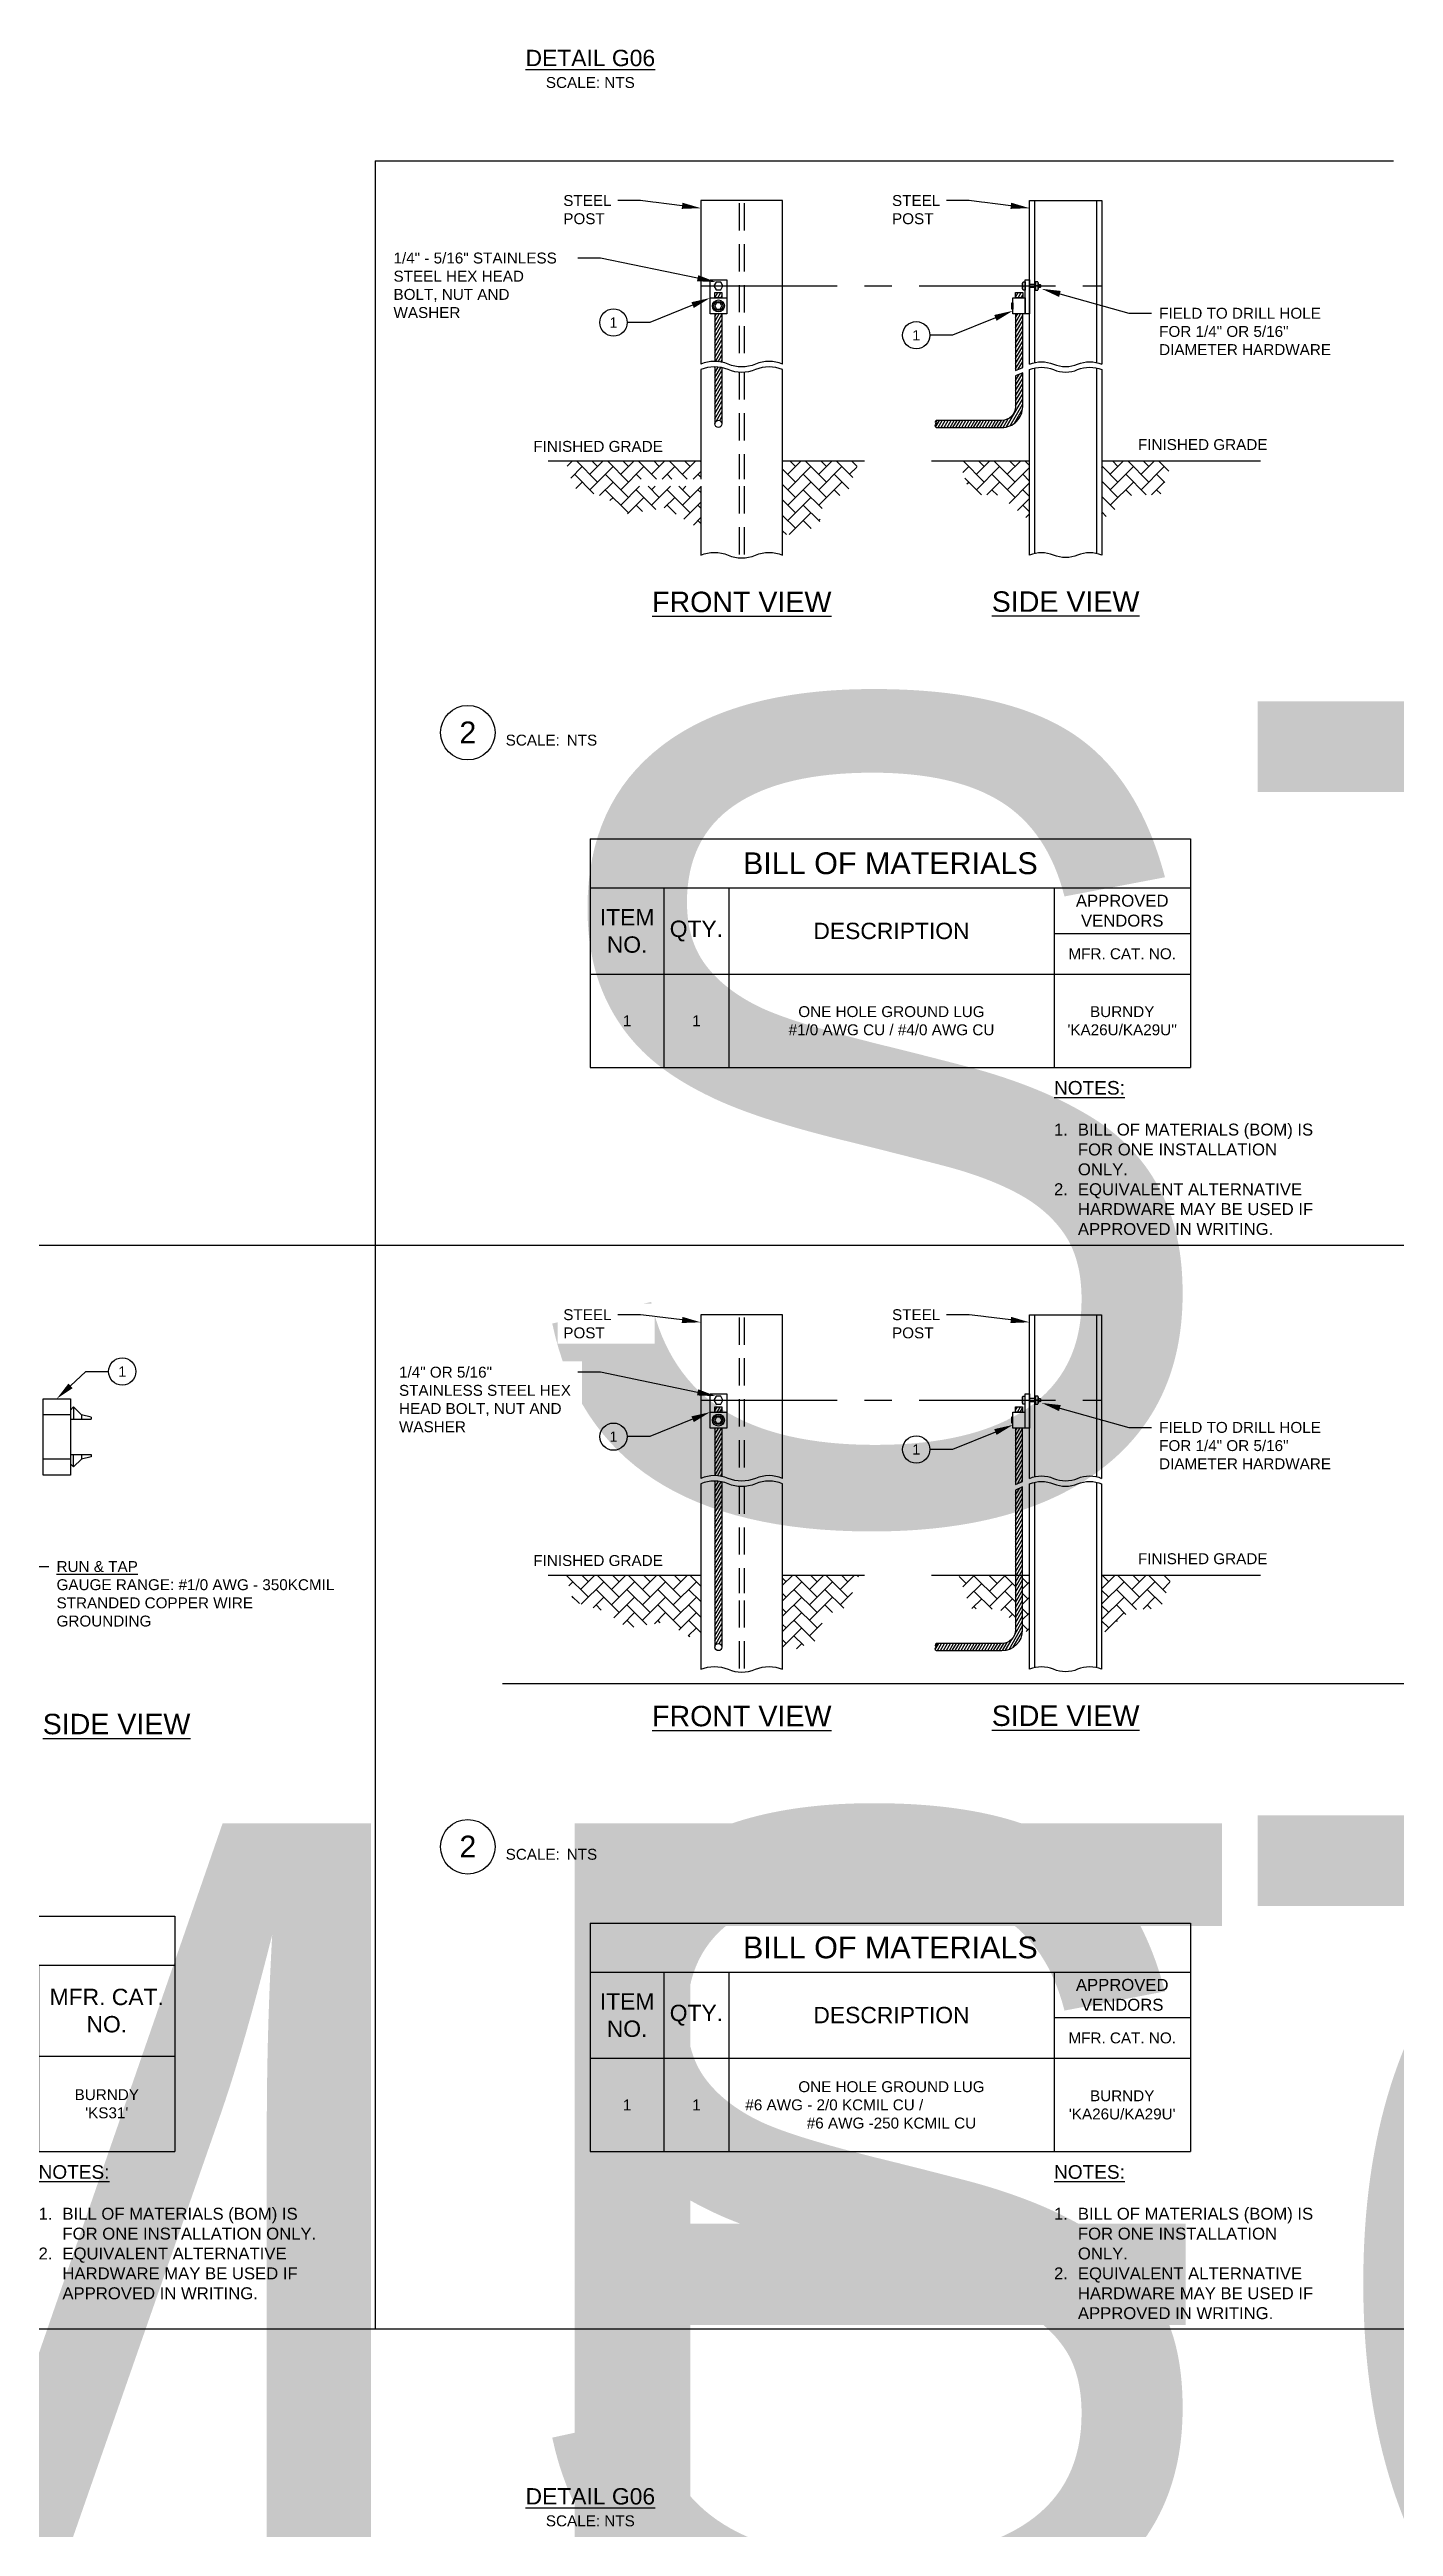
# Model space of a CAD drawing. Header units: feet. Extents: x -17 to 453, y -41 to 31.
# Drawn here: x 6.66 to 18.98, y 8.77 to 31.48 of the extents above; entities that cross this region are included whole.
import ezdxf
from ezdxf import colors
from ezdxf.entities.mleader import LeaderData, LeaderLine
from ezdxf.enums import TextEntityAlignment as Align
from ezdxf.math import Vec2, Vec3

# ---------------------------------------------------------------- set-up
doc = ezdxf.new("R2018")
doc.units = ezdxf.units.FT
doc.header["$MEASUREMENT"] = 0
doc.linetypes.add('CENTER', pattern=[2, 1.25, -0.25, 0.25, -0.25])
doc.linetypes.add('HIDDEN', pattern=[0.375, 0.25, -0.125])
for name, color, linetype in [('E-DETL', 1, 'Continuous'), ('G-ANNO-TEXT', 1, 'Continuous'), ('G-DIMS', 7, 'Continuous')]:
    doc.layers.add(name, color=color, linetype=linetype)
doc.styles.add('NEI-A', font='arial.ttf')
doc.styles.get("Standard").update_dxf_attribs({"font": 'arial.ttf'})
pattern_1 = [(60, (-31.090365, -8.899585), (-0.02029747, 0.01171875), [])]
pattern_2 = [(60, (-19.861656, 8.594782), (-0.02029747, 0.01171875), [])]

msp = doc.modelspace()

# ---------------------------------------------------------------- texts
at = {"layer": 'G-ANNO-TEXT', "style": 'NEI-A'}
for s, width, gutter_width, heights, insert, char_height, attachment_point in [('{\\H0.6x;\\LDETAIL G06\\l\\P\\H0.66667x;SCALE: NTS}', 2.1770987, 0.54688, [0], (11.61607, 31.30372), 0.25, 5), ('FINISHED GRADE', 1.4126364, 0.54688, [0], (11.09312, 27.89313), 0.1, 1), ('FINISHED GRADE', 1.4820381, 0.54688, [0], (16.63508, 27.90972), 0.1, 1), ('{\\LFRONT VIEW}', 1.6432034, 0.54688, [0], (13.00371, 26.32085), 0.1875, 8), ('{\\LSIDE VIEW}', 1.6432034, 0.54688, [0], (15.97211, 26.32383), 0.1875, 8), ('{\\H1.1429x;\\LNOTES:}\\P\\P\\pxi-2,l2,t2;1.^IBILL OF MATERIALS (BOM) IS FOR ONE INSTALLATION ONLY.\\P2.^IEQUIVALENT ALTERNATIVE HARDWARE MAY BE USED IF APPROVED IN WRITING.', 2.5351883, 0.9375, [1.37891], (15.86607, 22.02455), 0.109375, 1), ('FINISHED GRADE', 1.4126364, 0.54688, [0], (11.09312, 17.67778), 0.1, 1), ('FINISHED GRADE', 1.4820381, 0.54688, [0], (16.63508, 17.69437), 0.1, 1), ('{\\LSIDE VIEW}', 1.6432034, 0.54688, [0], (7.27339, 16.03231), 0.1875, 8), ('{\\LFRONT VIEW}', 1.6432034, 0.54688, [0], (13.00371, 16.1055), 0.1875, 8), ('{\\LSIDE VIEW}', 1.6432034, 0.54688, [0], (15.97211, 16.10848), 0.1875, 8), ('{\\H1.1429x;\\LNOTES:}\\P\\P\\pxi-2,l2,t2;1.^IBILL OF MATERIALS (BOM) IS FOR ONE INSTALLATION ONLY.\\P2.^IEQUIVALENT ALTERNATIVE HARDWARE MAY BE USED IF APPROVED IN WRITING.', 2.6753134, 0.9375, [0], (6.55895, 12.0842), 0.109375, 1), ('{\\H1.1429x;\\LNOTES:}\\P\\P\\pxi-2,l2,t2;1.^IBILL OF MATERIALS (BOM) IS FOR ONE INSTALLATION ONLY.\\P2.^IEQUIVALENT ALTERNATIVE HARDWARE MAY BE USED IF APPROVED IN WRITING.', 2.5351883, 0.9375, [1.37891], (15.86607, 12.0842), 0.109375, 1), ('{\\H0.6x;\\LDETAIL G06\\l\\P\\H0.66667x;SCALE: NTS}', 2.1770987, 0.54688, [0], (11.61607, 8.94718), 0.25, 5)]:
    msp.add_mtext_dynamic_manual_height_columns(s, width=width, gutter_width=gutter_width, heights=heights, dxfattribs=dict(at, insert=insert, char_height=char_height, attachment_point=attachment_point))

# ---------------------------------------------------------------- blocks, each defined once
blk = doc.blocks.new('_TagCircle')
at = {"color": 0, "linetype": 'ByBlock', "lineweight": -2, "transparency": 16777216}
blk.add_circle((0, 0), 0.125, dxfattribs=at)
at = {"color": 0, "transparency": 16777216, "style": 'NEI-A'}
blk.add_attdef('TAGNUMBER', text='', height=0.09375, dxfattribs=at).set_placement((0, -0.046875), align=Align.CENTER)
blk = doc.blocks.new('TRACKER_SUPPORT_POST_GROUNDING')
at = {"layer": 'E-DETL', "linetype": 'Continuous'}
h = blk.add_hatch(dxfattribs=at)
h.set_pattern_fill('ANSI31', color=3, scale=0.1875, angle=15)
h.set_pattern_definition([(60, (-31.380125, -8.899585), (-0.02029747, 0.01171875), [])])
h.paths.add_polyline_path([(1.529, 1.543), (1.529, 1.494), (1.594, 1.494), (1.594, 1.543)])
h = blk.add_hatch(dxfattribs=at)
h.set_pattern_fill('ANSI31', color=3, scale=0.1875, angle=15)
h.set_pattern_definition(pattern_1)
h.paths.add_polyline_path([(4.285, 1.544), (4.285, 1.495), (4.35, 1.495), (4.35, 1.544)])
at = {"layer": 'E-DETL'}
h = blk.add_hatch(dxfattribs=at)
h.set_pattern_fill('ANSI31', color=3, scale=0.1875, angle=15)
h.paths.add_polyline_path([(1.594, 1.348), (1.529, 1.348), (1.529, 0.912, -0.050428), (1.594, 0.904)])
at = {"layer": 'E-DETL', "linetype": 'Continuous'}
h = blk.add_hatch(dxfattribs=at)
h.set_pattern_fill('ANSI31', color=3, scale=0.1875, angle=15)
h.set_pattern_definition(pattern_1)
edge = h.paths.add_edge_path()
edge.add_arc((4.461, 0.524), 0.352, 108.3687, 119.9777, ccw=False)
edge.add_line((4.35, 0.858), (4.35, 1.348))
edge.add_line((4.35, 1.348), (4.285, 1.348))
edge.add_line((4.285, 1.348), (4.285, 0.829))
at = {"layer": 'E-DETL'}
h = blk.add_hatch(dxfattribs=at)
h.set_pattern_fill('ANSI31', color=3, scale=0.1875, angle=15)
h.paths.add_polyline_path([(1.594, 0.854, 0.050428), (1.529, 0.862), (1.529, 0.34, -1), (1.594, 0.34)])
h = blk.add_hatch(dxfattribs=at)
h.set_pattern_fill('ANSI31', color=3, scale=0.1875, angle=15)
h.set_pattern_definition([(60, (2.756166, 0.538673), (-0.02029747, 0.01171875), [])])
edge = h.paths.add_edge_path()
edge.add_line((4.35, 0.808), (4.285, 0.779))
edge.add_line((4.285, 0.779), (4.285, 0.497))
edge.add_arc((4.16, 0.497), 0.125, -90, 0, ccw=False)
edge.add_line((4.16, 0.372), (3.558, 0.372))
edge.add_line((3.558, 0.372), (3.556, 0.372))
edge.add_line((3.556, 0.372), (3.556, 0.372))
edge.add_line((3.556, 0.372), (3.557, 0.372))
edge.add_line((3.557, 0.372), (3.557, 0.372))
edge.add_line((3.557, 0.372), (3.557, 0.372))
edge.add_line((3.557, 0.372), (3.557, 0.372))
edge.add_line((3.557, 0.372), (3.557, 0.372))
edge.add_line((3.557, 0.372), (3.557, 0.372))
edge.add_line((3.557, 0.372), (3.558, 0.372))
edge.add_line((3.558, 0.372), (3.558, 0.372))
edge.add_line((3.558, 0.372), (3.558, 0.371))
edge.add_line((3.558, 0.371), (3.558, 0.371))
edge.add_line((3.558, 0.371), (3.558, 0.371))
edge.add_line((3.558, 0.371), (3.559, 0.371))
edge.add_line((3.559, 0.371), (3.559, 0.371))
edge.add_line((3.559, 0.371), (3.559, 0.371))
edge.add_line((3.559, 0.371), (3.559, 0.37))
edge.add_line((3.559, 0.37), (3.559, 0.37))
edge.add_line((3.559, 0.37), (3.56, 0.37))
edge.add_line((3.56, 0.37), (3.56, 0.37))
edge.add_line((3.56, 0.37), (3.56, 0.37))
edge.add_line((3.56, 0.37), (3.56, 0.369))
edge.add_line((3.56, 0.369), (3.56, 0.369))
edge.add_line((3.56, 0.369), (3.56, 0.369))
edge.add_line((3.56, 0.369), (3.561, 0.369))
edge.add_line((3.561, 0.369), (3.561, 0.368))
edge.add_line((3.561, 0.368), (3.561, 0.368))
edge.add_line((3.561, 0.368), (3.561, 0.368))
edge.add_line((3.561, 0.368), (3.561, 0.368))
edge.add_line((3.561, 0.368), (3.561, 0.367))
edge.add_line((3.561, 0.367), (3.561, 0.367))
edge.add_line((3.561, 0.367), (3.562, 0.367))
edge.add_line((3.562, 0.367), (3.562, 0.367))
edge.add_line((3.562, 0.367), (3.562, 0.366))
edge.add_line((3.562, 0.366), (3.562, 0.366))
edge.add_line((3.562, 0.366), (3.562, 0.366))
edge.add_line((3.562, 0.366), (3.562, 0.365))
edge.add_line((3.562, 0.365), (3.562, 0.365))
edge.add_line((3.562, 0.365), (3.563, 0.365))
edge.add_line((3.563, 0.365), (3.563, 0.364))
edge.add_line((3.563, 0.364), (3.563, 0.364))
edge.add_line((3.563, 0.364), (3.563, 0.364))
edge.add_line((3.563, 0.364), (3.563, 0.363))
edge.add_line((3.563, 0.363), (3.563, 0.363))
edge.add_line((3.563, 0.363), (3.563, 0.363))
edge.add_line((3.563, 0.363), (3.563, 0.362))
edge.add_line((3.563, 0.362), (3.563, 0.362))
edge.add_line((3.563, 0.362), (3.564, 0.362))
edge.add_line((3.564, 0.362), (3.564, 0.361))
edge.add_line((3.564, 0.361), (3.564, 0.361))
edge.add_line((3.564, 0.361), (3.564, 0.361))
edge.add_line((3.564, 0.361), (3.564, 0.36))
edge.add_line((3.564, 0.36), (3.564, 0.36))
edge.add_line((3.564, 0.36), (3.564, 0.36))
edge.add_line((3.564, 0.36), (3.564, 0.359))
edge.add_line((3.564, 0.359), (3.564, 0.359))
edge.add_line((3.564, 0.359), (3.564, 0.358))
edge.add_line((3.564, 0.358), (3.564, 0.358))
edge.add_line((3.564, 0.358), (3.564, 0.358))
edge.add_line((3.564, 0.358), (3.564, 0.357))
edge.add_line((3.564, 0.357), (3.564, 0.357))
edge.add_line((3.564, 0.357), (3.564, 0.357))
edge.add_line((3.564, 0.357), (3.564, 0.356))
edge.add_line((3.564, 0.356), (3.564, 0.356))
edge.add_line((3.564, 0.356), (3.564, 0.356))
edge.add_line((3.564, 0.356), (3.564, 0.355))
edge.add_line((3.564, 0.355), (3.564, 0.355))
edge.add_line((3.564, 0.355), (3.564, 0.355))
edge.add_line((3.564, 0.355), (3.564, 0.355))
edge.add_line((3.564, 0.355), (3.564, 0.354))
edge.add_line((3.564, 0.354), (3.564, 0.354))
edge.add_line((3.564, 0.354), (3.564, 0.354))
edge.add_line((3.564, 0.354), (3.564, 0.353))
edge.add_line((3.564, 0.353), (3.564, 0.353))
edge.add_line((3.564, 0.353), (3.564, 0.353))
edge.add_line((3.564, 0.353), (3.564, 0.352))
edge.add_line((3.564, 0.352), (3.564, 0.352))
edge.add_line((3.564, 0.352), (3.564, 0.352))
edge.add_line((3.564, 0.352), (3.564, 0.352))
edge.add_line((3.564, 0.352), (3.564, 0.351))
edge.add_line((3.564, 0.351), (3.564, 0.351))
edge.add_line((3.564, 0.351), (3.564, 0.351))
edge.add_line((3.564, 0.351), (3.563, 0.35))
edge.add_line((3.563, 0.35), (3.563, 0.35))
edge.add_line((3.563, 0.35), (3.563, 0.35))
edge.add_line((3.563, 0.35), (3.563, 0.35))
edge.add_line((3.563, 0.35), (3.563, 0.349))
edge.add_line((3.563, 0.349), (3.563, 0.349))
edge.add_line((3.563, 0.349), (3.563, 0.349))
edge.add_line((3.563, 0.349), (3.563, 0.349))
edge.add_line((3.563, 0.349), (3.563, 0.348))
edge.add_line((3.563, 0.348), (3.562, 0.348))
edge.add_line((3.562, 0.348), (3.562, 0.348))
edge.add_line((3.562, 0.348), (3.562, 0.348))
edge.add_line((3.562, 0.348), (3.562, 0.347))
edge.add_line((3.562, 0.347), (3.562, 0.347))
edge.add_line((3.562, 0.347), (3.562, 0.347))
edge.add_line((3.562, 0.347), (3.562, 0.347))
edge.add_line((3.562, 0.347), (3.561, 0.346))
edge.add_line((3.561, 0.346), (3.561, 0.346))
edge.add_line((3.561, 0.346), (3.561, 0.346))
edge.add_line((3.561, 0.346), (3.561, 0.346))
edge.add_line((3.561, 0.346), (3.561, 0.345))
edge.add_line((3.561, 0.345), (3.561, 0.345))
edge.add_line((3.561, 0.345), (3.561, 0.345))
edge.add_line((3.561, 0.345), (3.56, 0.345))
edge.add_line((3.56, 0.345), (3.56, 0.344))
edge.add_line((3.56, 0.344), (3.56, 0.344))
edge.add_line((3.56, 0.344), (3.56, 0.344))
edge.add_line((3.56, 0.344), (3.56, 0.344))
edge.add_line((3.56, 0.344), (3.56, 0.344))
edge.add_line((3.56, 0.344), (3.559, 0.343))
edge.add_line((3.559, 0.343), (3.559, 0.343))
edge.add_line((3.559, 0.343), (3.559, 0.343))
edge.add_line((3.559, 0.343), (3.559, 0.343))
edge.add_line((3.559, 0.343), (3.559, 0.342))
edge.add_line((3.559, 0.342), (3.558, 0.342))
edge.add_line((3.558, 0.342), (3.558, 0.342))
edge.add_line((3.558, 0.342), (3.558, 0.342))
edge.add_line((3.558, 0.342), (3.558, 0.342))
edge.add_line((3.558, 0.342), (3.558, 0.341))
edge.add_line((3.558, 0.341), (3.557, 0.341))
edge.add_line((3.557, 0.341), (3.557, 0.341))
edge.add_line((3.557, 0.341), (3.557, 0.341))
edge.add_line((3.557, 0.341), (3.557, 0.34))
edge.add_line((3.557, 0.34), (3.557, 0.34))
edge.add_line((3.557, 0.34), (3.557, 0.34))
edge.add_line((3.557, 0.34), (3.556, 0.34))
edge.add_line((3.556, 0.34), (3.556, 0.34))
edge.add_line((3.556, 0.34), (3.556, 0.339))
edge.add_line((3.556, 0.339), (3.556, 0.339))
edge.add_line((3.556, 0.339), (3.556, 0.339))
edge.add_line((3.556, 0.339), (3.555, 0.339))
edge.add_line((3.555, 0.339), (3.555, 0.338))
edge.add_line((3.555, 0.338), (3.555, 0.338))
edge.add_line((3.555, 0.338), (3.555, 0.338))
edge.add_line((3.555, 0.338), (3.555, 0.338))
edge.add_line((3.555, 0.338), (3.554, 0.338))
edge.add_line((3.554, 0.338), (3.554, 0.337))
edge.add_line((3.554, 0.337), (3.554, 0.337))
edge.add_line((3.554, 0.337), (3.554, 0.337))
edge.add_line((3.554, 0.337), (3.554, 0.337))
edge.add_line((3.554, 0.337), (3.554, 0.336))
edge.add_line((3.554, 0.336), (3.553, 0.336))
edge.add_line((3.553, 0.336), (3.553, 0.336))
edge.add_line((3.553, 0.336), (3.553, 0.336))
edge.add_line((3.553, 0.336), (3.553, 0.336))
edge.add_line((3.553, 0.336), (3.553, 0.335))
edge.add_line((3.553, 0.335), (3.552, 0.335))
edge.add_line((3.552, 0.335), (3.552, 0.335))
edge.add_line((3.552, 0.335), (3.552, 0.335))
edge.add_line((3.552, 0.335), (3.552, 0.334))
edge.add_line((3.552, 0.334), (3.552, 0.334))
edge.add_line((3.552, 0.334), (3.552, 0.334))
edge.add_line((3.552, 0.334), (3.551, 0.334))
edge.add_line((3.551, 0.334), (3.551, 0.333))
edge.add_line((3.551, 0.333), (3.551, 0.333))
edge.add_line((3.551, 0.333), (3.551, 0.333))
edge.add_line((3.551, 0.333), (3.551, 0.333))
edge.add_line((3.551, 0.333), (3.551, 0.333))
edge.add_line((3.551, 0.333), (3.551, 0.332))
edge.add_line((3.551, 0.332), (3.55, 0.332))
edge.add_line((3.55, 0.332), (3.55, 0.332))
edge.add_line((3.55, 0.332), (3.55, 0.332))
edge.add_line((3.55, 0.332), (3.55, 0.331))
edge.add_line((3.55, 0.331), (3.55, 0.331))
edge.add_line((3.55, 0.331), (3.55, 0.331))
edge.add_line((3.55, 0.331), (3.55, 0.331))
edge.add_line((3.55, 0.331), (3.55, 0.33))
edge.add_line((3.55, 0.33), (3.549, 0.33))
edge.add_line((3.549, 0.33), (3.549, 0.33))
edge.add_line((3.549, 0.33), (3.549, 0.329))
edge.add_line((3.549, 0.329), (3.549, 0.329))
edge.add_line((3.549, 0.329), (3.549, 0.329))
edge.add_line((3.549, 0.329), (3.549, 0.329))
edge.add_line((3.549, 0.329), (3.549, 0.328))
edge.add_line((3.549, 0.328), (3.549, 0.328))
edge.add_line((3.549, 0.328), (3.549, 0.328))
edge.add_line((3.549, 0.328), (3.549, 0.328))
edge.add_line((3.549, 0.328), (3.549, 0.327))
edge.add_line((3.549, 0.327), (3.548, 0.327))
edge.add_line((3.548, 0.327), (3.548, 0.327))
edge.add_line((3.548, 0.327), (3.548, 0.326))
edge.add_line((3.548, 0.326), (3.548, 0.326))
edge.add_line((3.548, 0.326), (3.548, 0.326))
edge.add_line((3.548, 0.326), (3.548, 0.326))
edge.add_line((3.548, 0.326), (3.548, 0.325))
edge.add_line((3.548, 0.325), (3.548, 0.325))
edge.add_line((3.548, 0.325), (3.548, 0.325))
edge.add_line((3.548, 0.325), (3.548, 0.324))
edge.add_line((3.548, 0.324), (3.548, 0.324))
edge.add_line((3.548, 0.324), (3.548, 0.324))
edge.add_line((3.548, 0.324), (3.548, 0.323))
edge.add_line((3.548, 0.323), (3.548, 0.323))
edge.add_line((3.548, 0.323), (3.548, 0.323))
edge.add_line((3.548, 0.323), (3.548, 0.322))
edge.add_line((3.548, 0.322), (3.548, 0.322))
edge.add_line((3.548, 0.322), (3.548, 0.322))
edge.add_line((3.548, 0.322), (3.548, 0.321))
edge.add_line((3.548, 0.321), (3.548, 0.321))
edge.add_line((3.548, 0.321), (3.548, 0.321))
edge.add_line((3.548, 0.321), (3.548, 0.32))
edge.add_line((3.548, 0.32), (3.548, 0.32))
edge.add_line((3.548, 0.32), (3.548, 0.32))
edge.add_line((3.548, 0.32), (3.548, 0.319))
edge.add_line((3.548, 0.319), (3.549, 0.319))
edge.add_line((3.549, 0.319), (3.549, 0.319))
edge.add_line((3.549, 0.319), (3.549, 0.318))
edge.add_line((3.549, 0.318), (3.549, 0.318))
edge.add_line((3.549, 0.318), (3.549, 0.317))
edge.add_line((3.549, 0.317), (3.549, 0.317))
edge.add_line((3.549, 0.317), (3.549, 0.317))
edge.add_line((3.549, 0.317), (3.549, 0.316))
edge.add_line((3.549, 0.316), (3.549, 0.316))
edge.add_line((3.549, 0.316), (3.549, 0.316))
edge.add_line((3.549, 0.316), (3.549, 0.315))
edge.add_line((3.549, 0.315), (3.55, 0.315))
edge.add_line((3.55, 0.315), (3.55, 0.315))
edge.add_line((3.55, 0.315), (3.55, 0.314))
edge.add_line((3.55, 0.314), (3.55, 0.314))
edge.add_line((3.55, 0.314), (3.55, 0.314))
edge.add_line((3.55, 0.314), (3.55, 0.313))
edge.add_line((3.55, 0.313), (3.55, 0.313))
edge.add_line((3.55, 0.313), (3.55, 0.313))
edge.add_line((3.55, 0.313), (3.551, 0.313))
edge.add_line((3.551, 0.313), (3.551, 0.312))
edge.add_line((3.551, 0.312), (3.551, 0.312))
edge.add_line((3.551, 0.312), (3.551, 0.312))
edge.add_line((3.551, 0.312), (3.551, 0.311))
edge.add_line((3.551, 0.311), (3.551, 0.311))
edge.add_line((3.551, 0.311), (3.551, 0.311))
edge.add_line((3.551, 0.311), (3.552, 0.311))
edge.add_line((3.552, 0.311), (3.552, 0.31))
edge.add_line((3.552, 0.31), (3.552, 0.31))
edge.add_line((3.552, 0.31), (3.552, 0.31))
edge.add_line((3.552, 0.31), (3.552, 0.31))
edge.add_line((3.552, 0.31), (3.552, 0.309))
edge.add_line((3.552, 0.309), (3.553, 0.309))
edge.add_line((3.553, 0.309), (3.553, 0.309))
edge.add_line((3.553, 0.309), (3.553, 0.309))
edge.add_line((3.553, 0.309), (3.553, 0.309))
edge.add_line((3.553, 0.309), (3.553, 0.308))
edge.add_line((3.553, 0.308), (3.554, 0.308))
edge.add_line((3.554, 0.308), (3.554, 0.308))
edge.add_line((3.554, 0.308), (3.554, 0.308))
edge.add_line((3.554, 0.308), (3.554, 0.308))
edge.add_line((3.554, 0.308), (3.554, 0.308))
edge.add_line((3.554, 0.308), (3.554, 0.308))
edge.add_line((3.554, 0.308), (3.555, 0.307))
edge.add_line((3.555, 0.307), (3.555, 0.307))
edge.add_line((3.555, 0.307), (3.555, 0.307))
edge.add_line((3.555, 0.307), (3.555, 0.307))
edge.add_line((3.555, 0.307), (3.555, 0.307))
edge.add_line((3.555, 0.307), (3.556, 0.307))
edge.add_line((3.556, 0.307), (3.556, 0.307))
edge.add_line((3.556, 0.307), (3.556, 0.307))
edge.add_line((3.556, 0.307), (3.556, 0.307))
edge.add_line((3.556, 0.307), (4.16, 0.307))
edge.add_arc((4.16, 0.497), 0.19, 270, 360)
edge.add_line((4.35, 0.497), (4.35, 0.808))
at = {"layer": 'E-DETL', "linetype": 'Continuous'}
h = blk.add_hatch(dxfattribs=at)
h.set_pattern_fill('AR-HBONE', color=9, scale=0.025)
h.set_pattern_definition([(45, (-31.38012, -8.89958), (1e-17, 0.14142136), [0.3, -0.1]), (135, (-31.30941, -8.82887), (1e-17, 0.14142136), [0.3, -0.1])])
edge = h.paths.add_edge_path()
edge.add_spline(control_points=[(0.8, -0.232), (0.796, -0.232), (0.788, -0.213), (0.796, -0.204), (0.8, -0.199), (0.804, -0.194), (0.812, -0.185), (0.804, -0.167), (0.8, -0.167)], knot_values=[0.134164, 0.134164, 0.134164, 0.134164, 0.156525, 0.178885, 0.178885, 0.178885, 0.201246, 0.223607, 0.223607, 0.223607, 0.223607], degree=3, periodic=0)
edge.add_spline(control_points=[(0.8, -0.199), (0.796, -0.194), (0.788, -0.185), (0.796, -0.167), (0.8, -0.167)], knot_values=[0.223607, 0.223607, 0.223607, 0.223607, 0.245967, 0.268328, 0.268328, 0.268328, 0.268328], degree=3, periodic=0)
edge.add_line((0.8, -0.167), (1.4, -0.167))
edge.add_line((1.4, -0.167), (1.4, 0))
edge.add_line((1.4, 0), (0.16, 0))
edge.add_line((0.16, 0), (0.234, -0.246))
edge.add_line((0.234, -0.246), (0.52, -0.33))
edge.add_line((0.52, -0.33), (0.729, -0.486))
edge.add_line((0.729, -0.486), (1.078, -0.429))
edge.add_line((1.078, -0.429), (1.4, -0.63))
edge.add_line((1.4, -0.63), (1.4, -0.232))
edge.add_line((1.4, -0.232), (0.8, -0.232))
h = blk.add_hatch(dxfattribs=at)
h.set_pattern_fill('AR-HBONE', color=9, scale=0.025)
h.set_pattern_definition([(45, (-30.98012, -8.89958), (1e-17, 0.14142136), [0.3, -0.1]), (135, (-30.90941, -8.82887), (1e-17, 0.14142136), [0.3, -0.1])])
h.paths.add_polyline_path([(2.85, 0), (2.15, 0), (2.15, -0.675), (2.277, -0.675), (2.485, -0.587), (2.523, -0.373), (2.743, -0.291)])
h = blk.add_hatch(dxfattribs=at)
h.set_pattern_fill('AR-HBONE', color=9, scale=0.025)
h.set_pattern_definition([(45, (-31.79674, -8.89958), (1e-17, 0.14142136), [0.3, -0.1]), (135, (-31.72602, -8.82887), (1e-17, 0.14142136), [0.3, -0.1])])
h.paths.add_polyline_path([(3.764, 0), (4.413, 0), (4.413, -0.545), (4.137, -0.315), (3.873, -0.307)])
h = blk.add_hatch(dxfattribs=at)
h.set_pattern_fill('AR-HBONE', color=9, scale=0.025)
h.set_pattern_definition([(45, (-31.13612, -8.89958), (1e-17, 0.14142136), [0.3, -0.1]), (135, (-31.06541, -8.82887), (1e-17, 0.14142136), [0.3, -0.1])])
h.paths.add_polyline_path([(5.723, 0), (5.074, 0), (5.074, -0.545), (5.35, -0.315), (5.614, -0.307)])
at = {"layer": 'E-DETL', "color": 7, "linetype": 'Continuous'}
for points in [[(2.15, 0.887), (2.15, 2.387), (1.4, 2.387), (1.4, 0.887)], [(4.413, 0.887), (4.413, 2.387), (5.074, 2.387), (5.074, 0.887)], [(4.459, 2.387), (4.459, 0.901)], [(5.028, 2.387), (5.028, 0.901)], [(1.4, 0.837), (1.4, -0.167)], [(4.459, 0.851), (4.459, -0.849)], [(5.028, 0.851), (5.028, -0.849)]]:
    blk.add_lwpolyline(points, dxfattribs=at)
at = {"layer": 'E-DETL', "color": 7, "linetype": 'HIDDEN'}
for points in [[(1.751, 2.363), (1.751, 0.863)], [(1.796, 2.362), (1.796, 0.862)], [(1.751, 0.813), (1.751, -0.167)], [(1.796, 0.812), (1.796, -0.167)]]:
    blk.add_lwpolyline(points, dxfattribs=at)
at = {"layer": 'E-DETL', "color": 4, "linetype": 'Continuous'}
for points in [[(1.485, 1.661), (1.637, 1.661), (1.637, 1.348), (1.485, 1.348)], [(1.582, 1.64), (1.54, 1.64), (1.519, 1.604), (1.54, 1.568), (1.582, 1.568), (1.603, 1.604)], [(4.374, 1.567), (4.353, 1.567), (4.348, 1.578), (4.348, 1.63), (4.353, 1.641), (4.374, 1.641)], [(4.374, 1.661), (4.413, 1.661), (4.413, 1.348), (4.374, 1.348)], [(4.468, 1.567), (4.488, 1.567), (4.493, 1.578), (4.493, 1.63), (4.488, 1.641), (4.468, 1.641)], [(1.578, 1.449), (1.545, 1.449), (1.529, 1.421), (1.545, 1.392), (1.578, 1.392), (1.594, 1.421)], [(4.25, 1.45), (4.261, 1.45), (4.261, 1.392), (4.25, 1.392)], [(4.261, 1.495), (4.374, 1.495), (4.374, 1.348), (4.261, 1.348)]]:
    blk.add_lwpolyline(points, close=True, dxfattribs=at)
for points in [[(4.35, 1.636, 0.22355), (4.353, 1.604, 0.22355), (4.35, 1.572, 0.94861)], [(4.491, 1.636, -0.22355), (4.488, 1.604, -0.22355), (4.491, 1.572, -0.94861)]]:
    blk.add_lwpolyline(points, format="xyb", dxfattribs=at)
for points in [[(4.353, 1.604), (4.374, 1.604)], [(4.468, 1.619), (4.413, 1.619)], [(4.488, 1.604), (4.468, 1.604)], [(4.494, 1.619), (4.509, 1.619), (4.512, 1.615), (4.512, 1.593), (4.509, 1.589), (4.494, 1.589)], [(1.485, 1.494), (1.637, 1.494)], [(4.468, 1.589), (4.413, 1.589)], [(0, 0), (1.4, 0)], [(2.15, 0), (2.9, 0)], [(3.513, 0), (4.413, 0)], [(5.074, 0), (6.53, 0)]]:
    blk.add_lwpolyline(points, dxfattribs=at)
at = {"layer": 'E-DETL', "color": 3, "linetype": 'Continuous'}
for points in [[(1.529, 1.543), (1.594, 1.543), (1.594, 1.494), (1.529, 1.494)], [(4.285, 1.544), (4.35, 1.544), (4.35, 1.495), (4.285, 1.495)]]:
    blk.add_lwpolyline(points, close=True, dxfattribs=at)
for points in [[(1.529, 1.348), (1.529, 0.912)], [(1.594, 1.348), (1.594, 0.904)], [(4.285, 1.348), (4.285, 0.829), (4.35, 0.858), (4.35, 1.348)], [(1.529, 0.862), (1.529, 0.34)], [(1.594, 0.854), (1.594, 0.34)]]:
    blk.add_lwpolyline(points, dxfattribs=at)
at = {"layer": 'E-DETL', "color": 7, "linetype": 'Continuous'}
for points in [[(2.15, 0.887, 0.2), (1.9, 0.887, -0.2), (1.65, 0.887, 0.2), (1.4, 0.887)], [(4.413, 0.887, -0.2), (4.633, 0.887, 0.2), (4.854, 0.887, -0.2), (5.074, 0.887)], [(2.15, 0.837, 0.2), (1.9, 0.837, -0.2), (1.65, 0.837, 0.2), (1.4, 0.837)], [(1.4, -0.232), (1.4, -0.864, -0.2), (1.65, -0.864, 0.2), (1.9, -0.864, -0.2), (2.15, -0.864), (2.15, 0.837)], [(4.413, 0.837, -0.2), (4.633, 0.837, 0.2), (4.854, 0.837, -0.2), (5.074, 0.837)], [(5.074, 0.837), (5.074, -0.864, 0.2), (4.854, -0.864, -0.2), (4.633, -0.864, 0.2), (4.413, -0.864), (4.413, 0.837)]]:
    blk.add_lwpolyline(points, format="xyb", dxfattribs=at)
at = {"layer": 'E-DETL', "color": 3, "linetype": 'Continuous'}
blk.add_lwpolyline([(3.556, 0.307), (4.16, 0.307, 0.414214), (4.35, 0.497), (4.35, 0.808), (4.285, 0.779), (4.285, 0.497, -0.414214), (4.16, 0.372), (3.556, 0.372)], format="xyb", dxfattribs=at)
at = {"layer": 'E-DETL', "linetype": 'HIDDEN'}
for points in [[(1.751, -0.232), (1.751, -0.888)], [(1.796, -0.232), (1.796, -0.888)]]:
    blk.add_lwpolyline(points, dxfattribs=at)
at = {"layer": 'E-DETL', "color": 4, "linetype": 'Continuous'}
for radius in [0.0551, 0.0418]:
    blk.add_circle((1.561, 1.421), radius, dxfattribs=at)
at = {"layer": 'E-DETL', "color": 3, "linetype": 'Continuous'}
blk.add_circle((1.561, 0.34), 0.0325, dxfattribs=at)
blk.add_open_spline([(3.556, 0.307), (3.552, 0.307), (3.544, 0.326), (3.552, 0.335), (3.556, 0.34), (3.56, 0.344), (3.568, 0.353), (3.556, 0.381), (3.544, 0.353), (3.552, 0.344), (3.556, 0.34)], degree=3, knots=[0.1341641, 0.1341641, 0.1341641, 0.1341641, 0.1565248, 0.1788854, 0.1788854, 0.1788854, 0.2012461, 0.2236068, 0.2459675, 0.268328, 0.268328, 0.268328, 0.268328], dxfattribs=at)
blk = doc.blocks.new('*T62')
at = {"layer": 'G-ANNO-TEXT', "color": 0, "linetype": 'ByBlock', "lineweight": -2, "transparency": 16777216}
for p, q in [((0, 0), (5.5, 0)), ((0, 0), (0, -2.095)), ((5.5, 0), (5.5, -2.095)), ((0, -0.45), (5.5, -0.45)), ((0.674, -0.45), (0.674, -2.095)), ((1.27, -0.45), (1.27, -2.095)), ((4.25, -0.45), (4.25, -2.095)), ((4.25, -0.867), (5.5, -0.867)), ((0, -1.24), (5.5, -1.24)), ((0, -2.095), (5.5, -2.095))]:
    blk.add_line(p, q, dxfattribs=at)
at = {"layer": 'G-ANNO-TEXT', "color": 0, "transparency": 16777216, "attachment_point": 5, "style": 'NEI-A'}
for s, insert, char_height, width in [('BILL OF MATERIALS', (2.75, -0.225), 0.2, 5.38), ('ITEM\\PNO.', (0.337, -0.845), 0.15, 0.55437), ('APPROVED VENDORS', (4.875, -0.659), 0.10938, 1.13), ('QTY.', (0.972, -0.845), 0.15, 0.47587), ('DESCRIPTION', (2.76, -0.845), 0.15, 2.85976), ('MFR. CAT. NO.', (4.875, -1.054), 0.1, 1.13), ('ONE HOLE GROUND LUG^J#1/0 AWG CU / #4/0 AWG CU', (2.76, -1.668), 0.1, 2.85976), ("BURNDY\\P'KA26U/KA29U''", (4.875, -1.668), 0.1, 1.13), ('1', (0.337, -1.668), 0.1, 0.55437), ('1', (0.972, -1.668), 0.1, 0.47587)]:
    blk.add_mtext(s, dxfattribs=dict(at, insert=insert, char_height=char_height, width=width))
blk = doc.blocks.new('*T67')
at = {"layer": 'G-ANNO-TEXT', "color": 0, "linetype": 'ByBlock', "lineweight": -2, "transparency": 16777216}
for p, q in [((0, 0), (5.5, 0)), ((0, 0), (0, -2.095)), ((5.5, 0), (5.5, -2.095)), ((0, -0.45), (5.5, -0.45)), ((0.674, -0.45), (0.674, -2.095)), ((1.27, -0.45), (1.27, -2.095)), ((4.25, -0.45), (4.25, -2.095)), ((4.25, -0.867), (5.5, -0.867)), ((0, -1.24), (5.5, -1.24)), ((0, -2.095), (5.5, -2.095))]:
    blk.add_line(p, q, dxfattribs=at)
at = {"layer": 'G-ANNO-TEXT', "color": 0, "transparency": 16777216, "attachment_point": 5, "style": 'NEI-A'}
for s, insert, char_height, width in [('BILL OF MATERIALS', (2.75, -0.225), 0.2, 5.38), ('ITEM\\PNO.', (0.337, -0.845), 0.15, 0.55437), ('APPROVED VENDORS', (4.875, -0.659), 0.10938, 1.13), ('QTY.', (0.972, -0.845), 0.15, 0.47587), ('DESCRIPTION', (2.76, -0.845), 0.15, 2.85976), ('MFR. CAT. NO.', (4.875, -1.054), 0.1, 1.13), ('ONE HOLE GROUND LUG^J#6 AWG - 2/0 KCMIL CU /                            #6 AWG -250 KCMIL CU', (2.76, -1.668), 0.1, 2.85976), ("BURNDY\\P'KA26U/KA29U'", (4.875, -1.668), 0.1, 1.13), ('1', (0.337, -1.668), 0.1, 0.55437), ('1', (0.972, -1.668), 0.1, 0.47587)]:
    blk.add_mtext(s, dxfattribs=dict(at, insert=insert, char_height=char_height, width=width))
blk = doc.blocks.new('DETAIL_TITLE')
blk.add_circle((0.592, -0.513), 0.25)
at = {"style": 'NEI-A', "flags": 8}
blk.add_attdef('#', text='', height=0.2, dxfattribs=at).set_placement((0.592, -0.511), align=Align.MIDDLE_CENTER)
at = {"lineweight": 30, "style": '', "flags": 104}
blk.add_attdef('DETAIL_TITLE', text='', height=0.2, dxfattribs=at).set_placement((0.91, -0.525), align=Align.BOTTOM_LEFT)
at = {"style": 'NEI-A'}
for tag, p in [('SCALE:', (0.939, -0.738)), ('1"_=_', (1.547, -0.738))]:
    blk.add_attdef(tag, text='', height=0.1, dxfattribs=at).set_placement(p, align=Align.BOTTOM_LEFT)
blk = doc.blocks.new('*T66')
at = {"layer": 'G-ANNO-TEXT', "color": 0, "linetype": 'ByBlock', "lineweight": -2, "transparency": 16777216}
for p, q in [((0, 0), (5.5, 0)), ((0, 0), (0, -2.157)), ((5.5, 0), (5.5, -2.157)), ((0, -0.45), (5.5, -0.45)), ((0.686, -0.45), (0.686, -2.157)), ((1.284, -0.45), (1.284, -2.157)), ((4.25, -0.45), (4.25, -2.157)), ((0, -1.282), (5.5, -1.282)), ((0, -2.157), (5.5, -2.157))]:
    blk.add_line(p, q, dxfattribs=at)
at = {"layer": 'G-ANNO-TEXT', "color": 0, "transparency": 16777216, "attachment_point": 5, "style": 'NEI-A'}
for s, insert, char_height, width in [('BILL OF MATERIALS', (2.75, -0.225), 0.2, 5.38), ('ITEM\\PNO.', (0.343, -0.866), 0.15, 0.56612), ('MFR. CAT. NO.', (4.875, -0.866), 0.15, 1.13), ('QTY.', (0.985, -0.866), 0.15, 0.47791), ('DESCRIPTION', (2.767, -0.866), 0.15, 2.84597), ('\\A1;COPPER MECHANICAL COMPRESSION SPLIT BOLT "TEE" GROUND CONNECTOR.     GAUGE RANGE: #1/0 AWG - 350KCMIL', (2.767, -1.72), 0.1, 2.84597), ("BURNDY  \\P'KS31'", (4.875, -1.72), 0.1, 1.13), ('1', (0.343, -1.72), 0.1, 0.56612), ('1', (0.985, -1.72), 0.1, 0.47791)]:
    blk.add_mtext(s, dxfattribs=dict(at, insert=insert, char_height=char_height, width=width))

# ---------------------------------------------------------------- hatches: boundary and pattern name
at = {"layer": 'E-DETL', "linetype": 'Continuous'}
h = msp.add_hatch(dxfattribs=at)
h.set_pattern_fill('ANSI31', color=3, scale=0.1875, angle=15)
h.set_pattern_definition([(60, (-20.151415, 8.594782), (-0.02029747, 0.01171875), [])])
h.paths.add_polyline_path([(12.75734, 19.03752), (12.75734, 18.98848), (12.82233, 18.98848), (12.82233, 19.03752)])
h = msp.add_hatch(dxfattribs=at)
h.set_pattern_fill('ANSI31', color=3, scale=0.1875, angle=15)
h.set_pattern_definition(pattern_2)
h.paths.add_polyline_path([(15.51351, 19.03796), (15.51351, 18.98892), (15.57849, 18.98892), (15.57849, 19.03796)])
at = {"layer": 'E-DETL'}
h = msp.add_hatch(dxfattribs=at)
h.set_pattern_fill('ANSI31', color=3, scale=0.1875, angle=15)
h.set_pattern_definition([(60, (11.22871, 17.494367), (-0.02029747, 0.01171875), [])])
h.paths.add_polyline_path([(12.82233, 18.84243), (12.75734, 18.84243), (12.75734, 18.406, -0.05042846), (12.82233, 18.39869)])
at = {"layer": 'E-DETL', "linetype": 'Continuous'}
h = msp.add_hatch(dxfattribs=at)
h.set_pattern_fill('ANSI31', color=3, scale=0.1875, angle=15)
h.set_pattern_definition(pattern_2)
edge = h.paths.add_edge_path()
edge.add_arc((15.68933, 18.01879), 0.35174, 108.368714, 119.977703, ccw=False)
edge.add_line((15.57849, 18.3526), (15.57849, 18.84243))
edge.add_line((15.57849, 18.84243), (15.51351, 18.84243))
edge.add_line((15.51351, 18.84243), (15.51358, 18.32347))
at = {"layer": 'E-DETL'}
h = msp.add_hatch(dxfattribs=at)
h.set_pattern_fill('ANSI31', color=3, scale=0.1875, angle=15)
h.set_pattern_definition([(60, (11.22871, 16.494367), (-0.02029747, 0.01171875), [])])
edge = h.paths.add_edge_path()
edge.add_arc((12.75371, 18.03102), 0.325, 77.811483, 89.359053)
edge.add_line((12.75734, 18.356), (12.75734, 16.83392))
edge.add_arc((12.78984, 16.83392), 0.03249, 0, 180, ccw=False)
edge.add_line((12.82233, 16.83392), (12.82233, 18.34869))
h = msp.add_hatch(dxfattribs=at)
h.set_pattern_fill('ANSI31', color=3, scale=0.1875, angle=15)
h.set_pattern_definition([(60, (13.984875, 17.03304), (-0.02029747, 0.01171875), [])])
edge = h.paths.add_edge_path()
edge.add_line((15.57849, 18.3026), (15.51351, 18.27343))
edge.add_line((15.51351, 18.27343), (15.51351, 16.99141))
edge.add_arc((15.38851, 16.99141), 0.125, -90, 0, ccw=False)
edge.add_line((15.38851, 16.86641), (14.78661, 16.86641))
edge.add_line((14.78661, 16.86641), (14.78487, 16.86641))
edge.add_line((14.78487, 16.86641), (14.78507, 16.8664))
edge.add_line((14.78507, 16.8664), (14.78526, 16.86638))
edge.add_line((14.78526, 16.86638), (14.78545, 16.86635))
edge.add_line((14.78545, 16.86635), (14.78564, 16.8663))
edge.add_line((14.78564, 16.8663), (14.78582, 16.86624))
edge.add_line((14.78582, 16.86624), (14.78601, 16.86617))
edge.add_line((14.78601, 16.86617), (14.7862, 16.86609))
edge.add_line((14.7862, 16.86609), (14.78639, 16.86599))
edge.add_line((14.78639, 16.86599), (14.78658, 16.86589))
edge.add_line((14.78658, 16.86589), (14.78676, 16.86577))
edge.add_line((14.78676, 16.86577), (14.78695, 16.86564))
edge.add_line((14.78695, 16.86564), (14.78713, 16.8655))
edge.add_line((14.78713, 16.8655), (14.78732, 16.86535))
edge.add_line((14.78732, 16.86535), (14.7875, 16.86519))
edge.add_line((14.7875, 16.86519), (14.78768, 16.86503))
edge.add_line((14.78768, 16.86503), (14.78786, 16.86485))
edge.add_line((14.78786, 16.86485), (14.78803, 16.86466))
edge.add_line((14.78803, 16.86466), (14.78821, 16.86446))
edge.add_line((14.78821, 16.86446), (14.78839, 16.86426))
edge.add_line((14.78839, 16.86426), (14.78856, 16.86404))
edge.add_line((14.78856, 16.86404), (14.78873, 16.86382))
edge.add_line((14.78873, 16.86382), (14.7889, 16.86359))
edge.add_line((14.7889, 16.86359), (14.78906, 16.86335))
edge.add_line((14.78906, 16.86335), (14.78923, 16.8631))
edge.add_line((14.78923, 16.8631), (14.78939, 16.86285))
edge.add_line((14.78939, 16.86285), (14.78955, 16.86259))
edge.add_line((14.78955, 16.86259), (14.78971, 16.86232))
edge.add_line((14.78971, 16.86232), (14.78987, 16.86205))
edge.add_line((14.78987, 16.86205), (14.79002, 16.86177))
edge.add_line((14.79002, 16.86177), (14.79017, 16.86148))
edge.add_line((14.79017, 16.86148), (14.79031, 16.86119))
edge.add_line((14.79031, 16.86119), (14.79046, 16.86089))
edge.add_line((14.79046, 16.86089), (14.7906, 16.86059))
edge.add_line((14.7906, 16.86059), (14.79074, 16.86029))
edge.add_line((14.79074, 16.86029), (14.79087, 16.85997))
edge.add_line((14.79087, 16.85997), (14.79101, 16.85966))
edge.add_line((14.79101, 16.85966), (14.79113, 16.85934))
edge.add_line((14.79113, 16.85934), (14.79126, 16.85902))
edge.add_line((14.79126, 16.85902), (14.79138, 16.85869))
edge.add_line((14.79138, 16.85869), (14.7915, 16.85836))
edge.add_line((14.7915, 16.85836), (14.79161, 16.85803))
edge.add_line((14.79161, 16.85803), (14.79172, 16.85769))
edge.add_line((14.79172, 16.85769), (14.79183, 16.85735))
edge.add_line((14.79183, 16.85735), (14.79193, 16.85701))
edge.add_line((14.79193, 16.85701), (14.79203, 16.85667))
edge.add_line((14.79203, 16.85667), (14.79212, 16.85633))
edge.add_line((14.79212, 16.85633), (14.79221, 16.85598))
edge.add_line((14.79221, 16.85598), (14.7923, 16.85564))
edge.add_line((14.7923, 16.85564), (14.79238, 16.85529))
edge.add_line((14.79238, 16.85529), (14.79246, 16.85494))
edge.add_line((14.79246, 16.85494), (14.79253, 16.85459))
edge.add_line((14.79253, 16.85459), (14.7926, 16.85425))
edge.add_line((14.7926, 16.85425), (14.79266, 16.8539))
edge.add_line((14.79266, 16.8539), (14.79272, 16.85355))
edge.add_line((14.79272, 16.85355), (14.79277, 16.8532))
edge.add_line((14.79277, 16.8532), (14.79281, 16.85286))
edge.add_line((14.79281, 16.85286), (14.79286, 16.85251))
edge.add_line((14.79286, 16.85251), (14.79289, 16.85217))
edge.add_line((14.79289, 16.85217), (14.79292, 16.85183))
edge.add_line((14.79292, 16.85183), (14.79295, 16.85149))
edge.add_line((14.79295, 16.85149), (14.79297, 16.85115))
edge.add_line((14.79297, 16.85115), (14.79299, 16.85082))
edge.add_line((14.79299, 16.85082), (14.79299, 16.85049))
edge.add_line((14.79299, 16.85049), (14.793, 16.85016))
edge.add_line((14.793, 16.85016), (14.79299, 16.84984))
edge.add_line((14.79299, 16.84984), (14.79299, 16.84951))
edge.add_line((14.79299, 16.84951), (14.79297, 16.8492))
edge.add_line((14.79297, 16.8492), (14.79295, 16.84888))
edge.add_line((14.79295, 16.84888), (14.79292, 16.84857))
edge.add_line((14.79292, 16.84857), (14.79289, 16.84826))
edge.add_line((14.79289, 16.84826), (14.79286, 16.84796))
edge.add_line((14.79286, 16.84796), (14.79281, 16.84765))
edge.add_line((14.79281, 16.84765), (14.79277, 16.84735))
edge.add_line((14.79277, 16.84735), (14.79272, 16.84706))
edge.add_line((14.79272, 16.84706), (14.79266, 16.84676))
edge.add_line((14.79266, 16.84676), (14.7926, 16.84647))
edge.add_line((14.7926, 16.84647), (14.79253, 16.84619))
edge.add_line((14.79253, 16.84619), (14.79246, 16.8459))
edge.add_line((14.79246, 16.8459), (14.79238, 16.84562))
edge.add_line((14.79238, 16.84562), (14.7923, 16.84534))
edge.add_line((14.7923, 16.84534), (14.79221, 16.84506))
edge.add_line((14.79221, 16.84506), (14.79212, 16.84479))
edge.add_line((14.79212, 16.84479), (14.79203, 16.84451))
edge.add_line((14.79203, 16.84451), (14.79193, 16.84424))
edge.add_line((14.79193, 16.84424), (14.79183, 16.84397))
edge.add_line((14.79183, 16.84397), (14.79172, 16.84371))
edge.add_line((14.79172, 16.84371), (14.79161, 16.84345))
edge.add_line((14.79161, 16.84345), (14.7915, 16.84318))
edge.add_line((14.7915, 16.84318), (14.79138, 16.84293))
edge.add_line((14.79138, 16.84293), (14.79126, 16.84267))
edge.add_line((14.79126, 16.84267), (14.79113, 16.84241))
edge.add_line((14.79113, 16.84241), (14.79101, 16.84216))
edge.add_line((14.79101, 16.84216), (14.79087, 16.84191))
edge.add_line((14.79087, 16.84191), (14.79074, 16.84166))
edge.add_line((14.79074, 16.84166), (14.7906, 16.84141))
edge.add_line((14.7906, 16.84141), (14.79046, 16.84117))
edge.add_line((14.79046, 16.84117), (14.79031, 16.84092))
edge.add_line((14.79031, 16.84092), (14.79017, 16.84068))
edge.add_line((14.79017, 16.84068), (14.79002, 16.84044))
edge.add_line((14.79002, 16.84044), (14.78987, 16.8402))
edge.add_line((14.78987, 16.8402), (14.78971, 16.83996))
edge.add_line((14.78971, 16.83996), (14.78955, 16.83973))
edge.add_line((14.78955, 16.83973), (14.78939, 16.83949))
edge.add_line((14.78939, 16.83949), (14.78923, 16.83926))
edge.add_line((14.78923, 16.83926), (14.78906, 16.83903))
edge.add_line((14.78906, 16.83903), (14.7889, 16.8388))
edge.add_line((14.7889, 16.8388), (14.78873, 16.83857))
edge.add_line((14.78873, 16.83857), (14.78856, 16.83834))
edge.add_line((14.78856, 16.83834), (14.78839, 16.83811))
edge.add_line((14.78839, 16.83811), (14.78821, 16.83788))
edge.add_line((14.78821, 16.83788), (14.78803, 16.83766))
edge.add_line((14.78803, 16.83766), (14.78786, 16.83743))
edge.add_line((14.78786, 16.83743), (14.78768, 16.83721))
edge.add_line((14.78768, 16.83721), (14.7875, 16.83699))
edge.add_line((14.7875, 16.83699), (14.78732, 16.83676))
edge.add_line((14.78732, 16.83676), (14.78713, 16.83654))
edge.add_line((14.78713, 16.83654), (14.78695, 16.83632))
edge.add_line((14.78695, 16.83632), (14.78676, 16.8361))
edge.add_line((14.78676, 16.8361), (14.78658, 16.83588))
edge.add_line((14.78658, 16.83588), (14.78639, 16.83566))
edge.add_line((14.78639, 16.83566), (14.7862, 16.83544))
edge.add_line((14.7862, 16.83544), (14.78601, 16.83522))
edge.add_line((14.78601, 16.83522), (14.78582, 16.835))
edge.add_line((14.78582, 16.835), (14.78564, 16.83479))
edge.add_line((14.78564, 16.83479), (14.78545, 16.83457))
edge.add_line((14.78545, 16.83457), (14.78526, 16.83435))
edge.add_line((14.78526, 16.83435), (14.78507, 16.83413))
edge.add_line((14.78507, 16.83413), (14.78487, 16.83392))
edge.add_line((14.78487, 16.83392), (14.78468, 16.8337))
edge.add_line((14.78468, 16.8337), (14.78449, 16.83348))
edge.add_line((14.78449, 16.83348), (14.7843, 16.83326))
edge.add_line((14.7843, 16.83326), (14.78411, 16.83304))
edge.add_line((14.78411, 16.83304), (14.78392, 16.83283))
edge.add_line((14.78392, 16.83283), (14.78374, 16.83261))
edge.add_line((14.78374, 16.83261), (14.78355, 16.83239))
edge.add_line((14.78355, 16.83239), (14.78336, 16.83217))
edge.add_line((14.78336, 16.83217), (14.78317, 16.83195))
edge.add_line((14.78317, 16.83195), (14.78299, 16.83173))
edge.add_line((14.78299, 16.83173), (14.7828, 16.83151))
edge.add_line((14.7828, 16.83151), (14.78262, 16.83129))
edge.add_line((14.78262, 16.83129), (14.78243, 16.83107))
edge.add_line((14.78243, 16.83107), (14.78225, 16.83084))
edge.add_line((14.78225, 16.83084), (14.78207, 16.83062))
edge.add_line((14.78207, 16.83062), (14.78189, 16.8304))
edge.add_line((14.78189, 16.8304), (14.78171, 16.83017))
edge.add_line((14.78171, 16.83017), (14.78154, 16.82995))
edge.add_line((14.78154, 16.82995), (14.78136, 16.82972))
edge.add_line((14.78136, 16.82972), (14.78119, 16.82949))
edge.add_line((14.78119, 16.82949), (14.78102, 16.82926))
edge.add_line((14.78102, 16.82926), (14.78085, 16.82903))
edge.add_line((14.78085, 16.82903), (14.78068, 16.8288))
edge.add_line((14.78068, 16.8288), (14.78052, 16.82857))
edge.add_line((14.78052, 16.82857), (14.78036, 16.82834))
edge.add_line((14.78036, 16.82834), (14.7802, 16.8281))
edge.add_line((14.7802, 16.8281), (14.78004, 16.82787))
edge.add_line((14.78004, 16.82787), (14.77988, 16.82763))
edge.add_line((14.77988, 16.82763), (14.77973, 16.82739))
edge.add_line((14.77973, 16.82739), (14.77958, 16.82715))
edge.add_line((14.77958, 16.82715), (14.77943, 16.82691))
edge.add_line((14.77943, 16.82691), (14.77929, 16.82666))
edge.add_line((14.77929, 16.82666), (14.77915, 16.82642))
edge.add_line((14.77915, 16.82642), (14.77901, 16.82617))
edge.add_line((14.77901, 16.82617), (14.77888, 16.82592))
edge.add_line((14.77888, 16.82592), (14.77874, 16.82567))
edge.add_line((14.77874, 16.82567), (14.77862, 16.82542))
edge.add_line((14.77862, 16.82542), (14.77849, 16.82516))
edge.add_line((14.77849, 16.82516), (14.77837, 16.8249))
edge.add_line((14.77837, 16.8249), (14.77825, 16.82465))
edge.add_line((14.77825, 16.82465), (14.77814, 16.82438))
edge.add_line((14.77814, 16.82438), (14.77803, 16.82412))
edge.add_line((14.77803, 16.82412), (14.77792, 16.82386))
edge.add_line((14.77792, 16.82386), (14.77782, 16.82359))
edge.add_line((14.77782, 16.82359), (14.77772, 16.82332))
edge.add_line((14.77772, 16.82332), (14.77763, 16.82305))
edge.add_line((14.77763, 16.82305), (14.77754, 16.82277))
edge.add_line((14.77754, 16.82277), (14.77745, 16.82249))
edge.add_line((14.77745, 16.82249), (14.77737, 16.82221))
edge.add_line((14.77737, 16.82221), (14.77729, 16.82193))
edge.add_line((14.77729, 16.82193), (14.77722, 16.82164))
edge.add_line((14.77722, 16.82164), (14.77715, 16.82136))
edge.add_line((14.77715, 16.82136), (14.77709, 16.82107))
edge.add_line((14.77709, 16.82107), (14.77703, 16.82077))
edge.add_line((14.77703, 16.82077), (14.77698, 16.82048))
edge.add_line((14.77698, 16.82048), (14.77693, 16.82018))
edge.add_line((14.77693, 16.82018), (14.77689, 16.81987))
edge.add_line((14.77689, 16.81987), (14.77686, 16.81957))
edge.add_line((14.77686, 16.81957), (14.77682, 16.81926))
edge.add_line((14.77682, 16.81926), (14.7768, 16.81895))
edge.add_line((14.7768, 16.81895), (14.77678, 16.81863))
edge.add_line((14.77678, 16.81863), (14.77676, 16.81832))
edge.add_line((14.77676, 16.81832), (14.77675, 16.81799))
edge.add_line((14.77675, 16.81799), (14.77675, 16.81767))
edge.add_line((14.77675, 16.81767), (14.77675, 16.81734))
edge.add_line((14.77675, 16.81734), (14.77676, 16.81701))
edge.add_line((14.77676, 16.81701), (14.77678, 16.81668))
edge.add_line((14.77678, 16.81668), (14.7768, 16.81634))
edge.add_line((14.7768, 16.81634), (14.77682, 16.816))
edge.add_line((14.77682, 16.816), (14.77686, 16.81566))
edge.add_line((14.77686, 16.81566), (14.77689, 16.81532))
edge.add_line((14.77689, 16.81532), (14.77693, 16.81497))
edge.add_line((14.77693, 16.81497), (14.77698, 16.81463))
edge.add_line((14.77698, 16.81463), (14.77703, 16.81428))
edge.add_line((14.77703, 16.81428), (14.77709, 16.81393))
edge.add_line((14.77709, 16.81393), (14.77715, 16.81359))
edge.add_line((14.77715, 16.81359), (14.77722, 16.81324))
edge.add_line((14.77722, 16.81324), (14.77729, 16.81289))
edge.add_line((14.77729, 16.81289), (14.77737, 16.81254))
edge.add_line((14.77737, 16.81254), (14.77745, 16.81219))
edge.add_line((14.77745, 16.81219), (14.77754, 16.81185))
edge.add_line((14.77754, 16.81185), (14.77763, 16.8115))
edge.add_line((14.77763, 16.8115), (14.77772, 16.81116))
edge.add_line((14.77772, 16.81116), (14.77782, 16.81082))
edge.add_line((14.77782, 16.81082), (14.77792, 16.81048))
edge.add_line((14.77792, 16.81048), (14.77803, 16.81014))
edge.add_line((14.77803, 16.81014), (14.77814, 16.8098))
edge.add_line((14.77814, 16.8098), (14.77825, 16.80947))
edge.add_line((14.77825, 16.80947), (14.77837, 16.80914))
edge.add_line((14.77837, 16.80914), (14.77849, 16.80881))
edge.add_line((14.77849, 16.80881), (14.77862, 16.80849))
edge.add_line((14.77862, 16.80849), (14.77874, 16.80817))
edge.add_line((14.77874, 16.80817), (14.77888, 16.80786))
edge.add_line((14.77888, 16.80786), (14.77901, 16.80754))
edge.add_line((14.77901, 16.80754), (14.77915, 16.80724))
edge.add_line((14.77915, 16.80724), (14.77929, 16.80694))
edge.add_line((14.77929, 16.80694), (14.77943, 16.80664))
edge.add_line((14.77943, 16.80664), (14.77958, 16.80635))
edge.add_line((14.77958, 16.80635), (14.77973, 16.80606))
edge.add_line((14.77973, 16.80606), (14.77988, 16.80578))
edge.add_line((14.77988, 16.80578), (14.78004, 16.80551))
edge.add_line((14.78004, 16.80551), (14.7802, 16.80524))
edge.add_line((14.7802, 16.80524), (14.78036, 16.80498))
edge.add_line((14.78036, 16.80498), (14.78052, 16.80473))
edge.add_line((14.78052, 16.80473), (14.78068, 16.80448))
edge.add_line((14.78068, 16.80448), (14.78085, 16.80424))
edge.add_line((14.78085, 16.80424), (14.78102, 16.80401))
edge.add_line((14.78102, 16.80401), (14.78119, 16.80379))
edge.add_line((14.78119, 16.80379), (14.78136, 16.80358))
edge.add_line((14.78136, 16.80358), (14.78154, 16.80337))
edge.add_line((14.78154, 16.80337), (14.78171, 16.80317))
edge.add_line((14.78171, 16.80317), (14.78189, 16.80298))
edge.add_line((14.78189, 16.80298), (14.78207, 16.8028))
edge.add_line((14.78207, 16.8028), (14.78225, 16.80264))
edge.add_line((14.78225, 16.80264), (14.78243, 16.80248))
edge.add_line((14.78243, 16.80248), (14.78262, 16.80233))
edge.add_line((14.78262, 16.80233), (14.7828, 16.80219))
edge.add_line((14.7828, 16.80219), (14.78299, 16.80206))
edge.add_line((14.78299, 16.80206), (14.78317, 16.80194))
edge.add_line((14.78317, 16.80194), (14.78336, 16.80184))
edge.add_line((14.78336, 16.80184), (14.78355, 16.80174))
edge.add_line((14.78355, 16.80174), (14.78374, 16.80166))
edge.add_line((14.78374, 16.80166), (14.78392, 16.80159))
edge.add_line((14.78392, 16.80159), (14.78411, 16.80153))
edge.add_line((14.78411, 16.80153), (14.7843, 16.80148))
edge.add_line((14.7843, 16.80148), (14.78449, 16.80145))
edge.add_line((14.78449, 16.80145), (14.78468, 16.80143))
edge.add_line((14.78468, 16.80143), (14.78487, 16.80142))
edge.add_line((14.78487, 16.80142), (15.38851, 16.80142))
edge.add_arc((15.38851, 16.99141), 0.18998, 270, 360)
edge.add_line((15.57849, 16.99141), (15.57849, 18.3026))
at = {"layer": 'E-DETL', "linetype": 'Continuous'}
h = msp.add_hatch(dxfattribs=at)
h.set_pattern_fill('AR-HBONE', color=9, scale=0.025)
h.set_pattern_definition([(45, (-20.15142, 8.59478), (1e-17, 0.14142136), [0.3, -0.1]), (135, (-20.0807, 8.66549), (1e-17, 0.14142136), [0.3, -0.1])])
edge = h.paths.add_edge_path()
edge.add_spline(control_points=[(12.62871, 17.28518), (12.62832, 17.30321)], knot_values=[0.13416408, 0.13416408, 0.2236068, 0.2236068], degree=1, periodic=0)
edge.add_spline(control_points=[(12.6277, 17.31843), (12.62832, 17.30321)], knot_values=[0.2236068, 0.2236068, 0.26832796, 0.26832796], degree=1, periodic=0)
edge.add_line((12.62832, 17.30321), (12.62871, 17.32773))
edge.add_line((12.62871, 17.32773), (12.62871, 17.49437))
edge.add_line((12.62871, 17.49437), (11.3888, 17.49437))
edge.add_line((11.3888, 17.49437), (11.46227, 17.2487))
edge.add_line((11.46227, 17.2487), (11.74901, 17.16404))
edge.add_line((11.74901, 17.16404), (11.95744, 17.00884))
edge.add_line((11.95744, 17.00884), (12.30673, 17.06571))
edge.add_line((12.30673, 17.06571), (12.62871, 16.86448))
edge.add_line((12.62871, 16.86448), (12.62871, 17.26275))
edge.add_line((12.62871, 17.26275), (12.62871, 17.28518))
h = msp.add_hatch(dxfattribs=at)
h.set_pattern_fill('AR-HBONE', color=9, scale=0.025)
h.set_pattern_definition([(45, (-19.75142, 8.59478), (1e-17, 0.14142136), [0.3, -0.1]), (135, (-19.6807, 8.66549), (1e-17, 0.14142136), [0.3, -0.1])])
h.paths.add_polyline_path([(14.07862, 17.49437), (13.37871, 17.49437), (13.37871, 16.81926), (13.50612, 16.81926), (13.7138, 16.9073), (13.75156, 17.12112), (13.97182, 17.20287)])
h = msp.add_hatch(dxfattribs=at)
h.set_pattern_fill('AR-HBONE', color=9, scale=0.025)
h.set_pattern_definition([(45, (0, 0.09348), (0, 0.14142136), [0.3, -0.1]), (135, (0.07071, 0.16419), (1e-17, 0.14142136), [0.3, -0.1])])
h.paths.add_polyline_path([(15.51351, 17.49437), (14.99231, 17.49437), (15.1018, 17.18763), (15.36546, 17.1789), (15.51351, 17.05601)])
h.paths.add_polyline_path([(15.6418, 17.49437), (15.57849, 17.49437), (15.57849, 17.18763), (15.57849, 17.00207), (15.6418, 16.94951)])
h = msp.add_hatch(dxfattribs=at)
h.set_pattern_fill('AR-HBONE', color=9, scale=0.025)
h.set_pattern_definition([(45, (-19.90741, 8.59478), (1e-17, 0.14142136), [0.3, -0.1]), (135, (-19.8367, 8.66549), (1e-17, 0.14142136), [0.3, -0.1])])
h.paths.add_polyline_path([(16.95191, 17.49437), (16.30242, 17.49437), (16.30242, 16.94951), (16.57876, 17.1789), (16.84242, 17.18763)])

# ---------------------------------------------------------------- linework, layer by layer
at = {"layer": 'Defpoints'}
msp.add_line((9.64337, 30.45974), (9.64337, 10.57905), dxfattribs=at)
for points in [[(9.64337, 30.45974), (18.97697, 30.45974)], [(37.64417, 10.57905), (0.30977, 10.57905), (0.30977, 20.51939)], [(0.30977, 20.51939), (37.64417, 20.51939)]]:
    msp.add_lwpolyline(points, dxfattribs=at)
at = {"layer": 'E-DETL', "color": 3, "linetype": 'Continuous'}
for p, q in [((6.85008, 18.96342), (6.60008, 18.96342)), ((6.85008, 18.92344), (7.04131, 18.92344)), ((6.87871, 19.03588), (6.87871, 18.92298)), ((7.04131, 18.94341), (6.95167, 18.96338)), ((6.95167, 18.96292), (6.95167, 18.92298)), ((6.85008, 18.55856), (6.60008, 18.55856)), ((6.85008, 18.59854), (7.04131, 18.59854)), ((6.87871, 18.48564), (6.87871, 18.59854)), ((6.95167, 18.59854), (6.95167, 18.5586)), ((7.04131, 18.57857), (6.95167, 18.5586))]:
    msp.add_line(p, q, dxfattribs=at)
at = {"layer": 'E-DETL', "color": 7, "linetype": 'Continuous'}
msp.add_lwpolyline([(13.37871, 18.38102), (13.37871, 19.88102), (12.62871, 19.88102), (12.62871, 18.38102)], dxfattribs=at)
at = {"layer": 'E-DETL', "color": 7, "linetype": 'HIDDEN'}
for points in [[(12.97936, 19.85693), (12.97936, 18.35693)], [(13.02512, 19.85673), (13.02512, 18.35673)], [(12.97936, 18.30693), (12.97936, 17.32773)], [(13.02512, 18.30673), (13.02512, 17.32773)]]:
    msp.add_lwpolyline(points, dxfattribs=at)
at = {"layer": 'E-DETL', "color": 3, "linetype": 'Continuous'}
for points in [[(6.85008, 18.41099), (6.60008, 18.41099), (6.60008, 19.11099), (6.85008, 19.11099)], [(12.75734, 19.03752), (12.82233, 19.03752), (12.82233, 18.98848), (12.75734, 18.98848)], [(15.51351, 19.03796), (15.57849, 19.03796), (15.57849, 18.98892), (15.51351, 18.98892)]]:
    msp.add_lwpolyline(points, close=True, dxfattribs=at)
at = {"layer": 'E-DETL', "color": 4, "linetype": 'Continuous'}
for points in [[(12.71369, 19.15566), (12.86598, 19.15566), (12.86598, 18.84243), (12.71369, 18.84243)], [(12.81071, 19.13453), (12.76896, 19.13453), (12.74809, 19.09838), (12.76896, 19.06222), (12.81071, 19.06222), (12.83158, 19.09838)], [(12.80656, 18.94327), (12.77382, 18.94327), (12.75745, 18.91491), (12.77382, 18.88656), (12.80656, 18.88656), (12.82294, 18.91491)]]:
    msp.add_lwpolyline(points, close=True, dxfattribs=at)
for points in [[(15.60226, 19.06138), (15.58136, 19.06138), (15.5763, 19.07223), (15.5763, 19.12452), (15.58136, 19.13537), (15.60226, 19.13537)], [(15.58136, 19.09838), (15.60226, 19.09838)], [(12.71392, 18.98848), (12.86575, 18.98848)], [(15.48928, 18.88686), (15.47885, 18.88686), (15.47885, 18.94449), (15.48928, 18.94449)], [(11.22871, 17.49437), (12.62871, 17.49437)], [(13.37871, 17.49437), (14.12871, 17.49437)], [(14.7418, 17.49437), (15.6418, 17.49437)], [(16.30242, 17.49437), (17.75873, 17.49437)]]:
    msp.add_lwpolyline(points, dxfattribs=at)
msp.add_lwpolyline([(15.57883, 19.12995, 0.22354956), (15.58136, 19.09838, 0.22354956), (15.57883, 19.06681, 0.94861017)], format="xyb", dxfattribs=at)
at = {"layer": 'E-DETL', "color": 3, "linetype": 'Continuous'}
for points in [[(6.80626, 18.96342), (6.80575, 18.96292)], [(6.95167, 18.96292), (6.87871, 19.03588), (6.85008, 19.00725)], [(7.04131, 18.94341), (7.04131, 18.92344)], [(12.75734, 18.84243), (12.75734, 18.406)], [(12.82233, 18.84243), (12.82233, 18.39869)], [(15.51351, 18.84243), (15.51351, 18.32343), (15.57849, 18.3526), (15.57849, 18.84243)], [(6.65998, 18.55892), (6.65963, 18.55856)], [(6.80579, 18.55856), (6.80575, 18.5586)], [(6.95167, 18.5586), (6.87871, 18.48564), (6.85008, 18.51427)], [(7.04131, 18.59854), (7.04131, 18.57857)], [(12.75734, 18.356), (12.75734, 16.83392)], [(12.82233, 18.34869), (12.82233, 16.83392)]]:
    msp.add_lwpolyline(points, dxfattribs=at)
at = {"layer": 'E-DETL', "color": 7, "linetype": 'Continuous'}
for points in [[(13.37871, 18.38102, 0.2), (13.12871, 18.38102, -0.2), (12.87871, 18.38102, 0.2), (12.62871, 18.38102)], [(13.37871, 18.33102, 0.2), (13.12871, 18.33102, -0.2), (12.87871, 18.33102, 0.2), (12.62871, 18.33102)], [(12.62871, 18.33102), (12.62871, 16.6305, -0.2), (12.87871, 16.6305, 0.2), (13.12871, 16.6305, -0.2), (13.37871, 16.6305), (13.37871, 18.33102)]]:
    msp.add_lwpolyline(points, format="xyb", dxfattribs=at)
at = {"layer": 'E-DETL', "color": 3, "linetype": 'Continuous'}
msp.add_lwpolyline([(14.78487, 16.80142), (15.38851, 16.80142, 0.41421356), (15.57849, 16.99141), (15.57849, 18.3026), (15.51351, 18.27343), (15.51351, 16.99141, -0.41421356), (15.38851, 16.86641), (14.78487, 16.86641)], format="xyb", dxfattribs=at)
at = {"layer": 'E-DETL', "linetype": 'HIDDEN'}
for points in [[(12.97936, 17.26275), (12.97936, 16.60642)], [(13.02512, 17.26275), (13.02512, 16.60621)]]:
    msp.add_lwpolyline(points, dxfattribs=at)
at = {"layer": 'E-DETL', "color": 4, "linetype": 'Continuous'}
for radius in [0.05507, 0.04182]:
    msp.add_circle((12.78984, 18.91546), radius, dxfattribs=at)
at = {"layer": 'E-DETL', "color": 3, "linetype": 'Continuous'}
msp.add_circle((12.78984, 16.83392), 0.03249, dxfattribs=at)
msp.add_open_spline([(14.78487, 16.80142), (14.78081, 16.80142), (14.77269, 16.81999), (14.78081, 16.82927), (14.78487, 16.83392), (14.78894, 16.83856), (14.79706, 16.84784), (14.78487, 16.87569), (14.77269, 16.84784), (14.78081, 16.83856), (14.78487, 16.83392)], degree=3, knots=[0.134164079, 0.134164079, 0.134164079, 0.134164079, 0.156524758, 0.178885438, 0.178885438, 0.178885438, 0.201246118, 0.223606798, 0.245967478, 0.268327955, 0.268327955, 0.268327955, 0.268327955], dxfattribs=at)
at = {"layer": 'G-DIMS', "linetype": 'CENTER'}
for points in [[(12.62871, 29.31373), (16.30242, 29.31373)], [(12.62871, 19.09838), (16.30242, 19.09838)]]:
    msp.add_lwpolyline(points, dxfattribs=at)

# ---------------------------------------------------------------- block references
for name, p in [('*T62', (11.61607, 24.2445)), ('*T66', (2.30895, 14.36653)), ('*T67', (11.61607, 14.30415))]:
    msp.add_blockref(name, p)
at = {"layer": 'G-ANNO-TEXT'}
ref = msp.add_blockref('DETAIL_TITLE', (9.90128, 25.73156), dxfattribs=at)
ref.add_attrib('#', '2', dxfattribs={"layer": '0', "height": 0.2, "style": 'NEI-A'}).set_placement((10.49348, 25.22066), align=Align.MIDDLE_CENTER)
lines = msp.add_mtext('{\\LSTEEL SUPPORT POST GROUNDING (ABOVE GROUND)}', dxfattribs={"layer": '0', "insert": (10.81118, 25.50642), "char_height": 7.5055471, "attachment_point": 1})
ref.add_attrib('DETAIL_TITLE', '', (10.81118, 25.50642)).embed_mtext(lines)
ref.add_attrib('SCALE:', 'SCALE:', dxfattribs={"layer": '0', "height": 0.1, "style": 'NEI-A'}).set_placement((10.83993, 25.1999), align=Align.TOP_LEFT)
ref.add_attrib('1"_=_', 'NTS', dxfattribs={"layer": '0', "height": 0.1, "style": 'NEI-A'}).set_placement((11.39966, 25.1999), align=Align.TOP_LEFT)
ref = msp.add_blockref('DETAIL_TITLE', (9.90128, 15.51621), dxfattribs=at)
ref.add_attrib('#', '2', dxfattribs={"layer": '0', "height": 0.2, "style": 'NEI-A'}).set_placement((10.49348, 15.00531), align=Align.MIDDLE_CENTER)
lines = msp.add_mtext('{\\LSTEEL SUPPORT POST GROUNDING (BELOW GRADE)}', dxfattribs={"layer": '0', "insert": (10.81118, 15.29107), "char_height": 7.5055471, "attachment_point": 1})
ref.add_attrib('DETAIL_TITLE', '', (10.81118, 15.29107)).embed_mtext(lines)
ref.add_attrib('SCALE:', 'SCALE:', dxfattribs={"layer": '0', "height": 0.1, "style": 'NEI-A'}).set_placement((10.83993, 14.98455), align=Align.TOP_LEFT)
ref.add_attrib('1"_=_', 'NTS', dxfattribs={"layer": '0', "height": 0.1, "style": 'NEI-A'}).set_placement((11.39966, 14.98455), align=Align.TOP_LEFT)
ref = msp.add_blockref('DETAIL_TITLE', (0.15596, 15.44212), dxfattribs=at)
ref.add_attrib('#', '1', dxfattribs={"layer": '0', "height": 0.2, "style": 'NEI-A'}).set_placement((0.74816, 14.93122), align=Align.MIDDLE_CENTER)
lines = msp.add_mtext('{\\LMECHANICAL COMPRESSION SPLIT BOLT "TEE" CONNECTION}', dxfattribs={"layer": '0', "insert": (1.06586, 15.21699), "char_height": 8.503693, "attachment_point": 1})
ref.add_attrib('DETAIL_TITLE', '', (1.06586, 15.21699)).embed_mtext(lines)
ref.add_attrib('SCALE:', 'SCALE:', dxfattribs={"layer": '0', "height": 0.1, "style": 'NEI-A'}).set_placement((1.09461, 14.91047), align=Align.TOP_LEFT)
ref.add_attrib('1"_=_', 'NTS', dxfattribs={"layer": '0', "height": 0.1, "style": 'NEI-A'}).set_placement((1.65434, 14.91047), align=Align.TOP_LEFT)

msp.set_redraw_order([(e.dxf.handle, doc.entitydb.next_handle()) for e in msp.query("TEXT MTEXT ATTDEF DIMENSION ARC_DIMENSION")])  # texts and dimensions are drawn at this point

# ---------------------------------------------------------------- leaders
at = {"layer": 'G-ANNO-TEXT'}
ml = msp.add_multileader_block('Standard', dxfattribs=at)
ml.set_content('_TagCircle', color=256)
ml.set_attribute('TAGNUMBER', '1', width=0)
ml.set_leader_properties()
ml.build(insert=Vec2(0, 0))
ml.multileader.update_dxf_attribs({"dogleg_length": 0.20776, "arrow_head_size": 0.17313})
ctx = ml.context
ctx.base_point, ctx.char_height, ctx.arrow_head_size, ctx.landing_gap_size, ctx.plane_origin = Vec3(11.70319, 28.97896), 0.1, 0.17313, 0.0625, Vec3(12.50759, 28.03773)
notes = []
notes.append((ctx, [(1, (1, 1, 0), (12.16095, 28.97896), (-1, 0), 0.20776, [(0, [(12.71392, 29.20383)], 0, [])])]))
ctx.block.insert = Vec3(11.82819, 28.97896)
ml = msp.add_multileader_block('Standard', dxfattribs=at)
ml.set_content('_TagCircle', color=256)
ml.set_attribute('TAGNUMBER', '1', width=0)
ml.set_leader_properties()
ml.build(insert=Vec2(0, 0))
ml.multileader.update_dxf_attribs({"dogleg_length": 0.20776, "arrow_head_size": 0.17313})
ctx = ml.context
ctx.base_point, ctx.char_height, ctx.arrow_head_size, ctx.landing_gap_size, ctx.plane_origin = Vec3(14.47855, 28.86173), 0.1, 0.17313, 0.0625, Vec3(15.28295, 27.92051)
notes.append((ctx, [(1, (1, 1, 0), (14.93631, 28.86173), (-1, 0), 0.20776, [(0, [(15.48928, 29.08661)], 0, [])])]))
ctx.block.insert = Vec3(14.60355, 28.86173)
ml = msp.add_multileader_block('Standard', dxfattribs=at)
ml.set_content('_TagCircle', color=256)
ml.set_attribute('TAGNUMBER', '1', width=0)
ml.set_leader_properties()
ml.build(insert=Vec2(0, 0))
ml.multileader.update_dxf_attribs({"dogleg_length": 0.20776, "arrow_head_size": 0.17313})
ctx = ml.context
ctx.base_point, ctx.char_height, ctx.arrow_head_size, ctx.landing_gap_size, ctx.plane_origin = Vec3(7.20113, 19.36052), 0.1, 0.17313, 0.0625, Vec3(7.84001, 17.81929)
notes.append((ctx, [(0, (1, 1, 0), (6.99337, 19.36052), (1, 0), 0.20776, [(0, [(6.72508, 19.11099)], 0, [])])]))
ctx.block.insert = Vec3(7.32613, 19.36052)
ml = msp.add_multileader_block('Standard', dxfattribs=at)
ml.set_content('_TagCircle', color=256)
ml.set_attribute('TAGNUMBER', '1', width=0)
ml.set_leader_properties()
ml.build(insert=Vec2(0, 0))
ml.multileader.update_dxf_attribs({"dogleg_length": 0.20776, "arrow_head_size": 0.17313})
ctx = ml.context
ctx.base_point, ctx.char_height, ctx.arrow_head_size, ctx.landing_gap_size, ctx.plane_origin = Vec3(11.70319, 18.76361), 0.1, 0.17313, 0.0625, Vec3(12.50759, 17.82238)
notes.append((ctx, [(1, (1, 1, 0), (12.16095, 18.76361), (-1, 0), 0.20776, [(0, [(12.71392, 18.98848)], 0, [])])]))
ctx.block.insert = Vec3(11.82819, 18.76361)
ml = msp.add_multileader_block('Standard', dxfattribs=at)
ml.set_content('_TagCircle', color=256)
ml.set_attribute('TAGNUMBER', '1', width=0)
ml.set_leader_properties()
ml.build(insert=Vec2(0, 0))
ml.multileader.update_dxf_attribs({"dogleg_length": 0.20776, "arrow_head_size": 0.17313})
ctx = ml.context
ctx.base_point, ctx.char_height, ctx.arrow_head_size, ctx.landing_gap_size, ctx.plane_origin = Vec3(14.47855, 18.64638), 0.1, 0.17313, 0.0625, Vec3(15.28295, 17.70516)
notes.append((ctx, [(1, (1, 1, 0), (14.93631, 18.64638), (-1, 0), 0.20776, [(0, [(15.48928, 18.87126)], 0, [])])]))
ctx.block.insert = Vec3(14.60355, 18.64638)
for ctx, leaders in notes:
    for number, flags, end, landing, length, lines in leaders:
        leader = LeaderData()
        leader.index, (leader.has_last_leader_line, leader.has_dogleg_vector, leader.attachment_direction) = number, flags
        leader.last_leader_point, leader.dogleg_vector, leader.dogleg_length = Vec3(end), Vec3(landing), length
        for number, points, colour, breaks in lines:
            line = LeaderLine()
            line.index, line.vertices, line.color, line.breaks = number, Vec3.list(points), colors.encode_raw_color(colour), breaks
            leader.lines.append(line)
        ctx.leaders.append(leader)

# ---------------------------------------------------------------- next in the draw order: leaders
ml = msp.add_multileader_mtext('Standard', dxfattribs=at)
ml.set_content('FIELD TO DRILL HOLE FOR 1/4" OR 5/16" DIAMETER HARDWARE', color=256, style='NEI-A')
ml.set_leader_properties()
ml.build(insert=Vec2(0, 0))
ml.multileader.update_dxf_attribs({"dogleg_length": 0.20776, "arrow_head_size": 0.17313})
ctx = ml.context
ctx.base_point, ctx.char_height, ctx.arrow_head_size, ctx.landing_gap_size, ctx.plane_origin = Vec3(16.76017, 29.06373), 0.1, 0.17313, 0.06925, Vec3(16.10543, 30.5274)
notes = []
notes.append((ctx, [(0, (1, 1, 0), (16.55242, 29.06373), (1, 0), 0.20776, [(0, [(15.75306, 29.28758)], 0, [])])]))
ctx.mtext.insert, ctx.mtext.width, ctx.mtext.line_spacing_style, ctx.mtext.flow_direction = Vec3(16.82942, 29.11373), 1.8052604, 2, 5
ctx.mtext.has_bg_fill, ctx.mtext.bg_color, ctx.mtext.bg_scale_factor, ctx.mtext.bg_transparency, ctx.mtext.use_window_bg_color = 1, -1073741824, 1.5, 0, 1
ml = msp.add_multileader_mtext('Standard', dxfattribs=at)
ml.set_content('STEEL POST', color=256, style='NEI-A')
ml.set_leader_properties()
ml.build(insert=Vec2(0, 0))
ml.multileader.update_dxf_attribs({"dogleg_length": 0.20776, "arrow_head_size": 0.17313})
ctx = ml.context
ctx.base_point, ctx.char_height, ctx.arrow_head_size, ctx.landing_gap_size, ctx.plane_origin = Vec3(11.29889, 19.88102), 0.1, 0.17313, 0.06925, Vec3(11.44768, 23.01468)
notes.append((ctx, [(0, (1, 1, 0), (12.07646, 19.88102), (-1, 0), 0.20776, [(0, [(12.62871, 19.81219)], 0, [])])]))
ctx.mtext.insert, ctx.mtext.width, ctx.mtext.line_spacing_style, ctx.mtext.flow_direction = Vec3(11.36814, 19.93187), 0.7885938, 2, 5
ctx.mtext.has_bg_fill, ctx.mtext.bg_color, ctx.mtext.bg_scale_factor, ctx.mtext.bg_transparency, ctx.mtext.use_window_bg_color = 1, -1073741824, 1.5, 0, 1
ml = msp.add_multileader_mtext('Standard', dxfattribs=at)
ml.set_content('1/4" OR 5/16" STAINLESS STEEL HEX HEAD BOLT, NUT AND WASHER', color=256, style='NEI-A')
ml.set_leader_properties()
ml.build(insert=Vec2(0, 0))
ml.multileader.update_dxf_attribs({"dogleg_length": 0.20776, "arrow_head_size": 0.17313})
ctx = ml.context
ctx.base_point, ctx.char_height, ctx.arrow_head_size, ctx.landing_gap_size, ctx.plane_origin = Vec3(9.79325, 19.35389), 0.1, 0.17313, 0.06925, Vec3(11.54048, 21.60204)
notes.append((ctx, [(0, (1, 1, 0), (11.70841, 19.35389), (-1, 0), 0.20776, [(0, [(12.76896, 19.13453)], 0, [])])]))
ctx.mtext.insert, ctx.mtext.width, ctx.mtext.line_spacing_style, ctx.mtext.flow_direction = Vec3(9.8625, 19.40475), 1.626648, 2, 5
ctx.mtext.has_bg_fill, ctx.mtext.bg_color, ctx.mtext.bg_scale_factor, ctx.mtext.bg_transparency, ctx.mtext.use_window_bg_color = 1, -1073741824, 1.5, 0, 1
ml = msp.add_multileader_mtext('Standard', dxfattribs=at)
ml.set_content('FIELD TO DRILL HOLE FOR 1/4" OR 5/16" DIAMETER HARDWARE', color=256, style='NEI-A')
ml.set_leader_properties()
ml.build(insert=Vec2(0, 0))
ml.multileader.update_dxf_attribs({"dogleg_length": 0.20776, "arrow_head_size": 0.17313})
ctx = ml.context
ctx.base_point, ctx.char_height, ctx.arrow_head_size, ctx.landing_gap_size, ctx.plane_origin = Vec3(16.76017, 18.84838), 0.1, 0.17313, 0.06925, Vec3(16.10543, 20.31205)
notes.append((ctx, [(0, (1, 1, 0), (16.55242, 18.84838), (1, 0), 0.20776, [(0, [(15.75306, 19.07223)], 0, [])])]))
ctx.mtext.insert, ctx.mtext.width, ctx.mtext.line_spacing_style, ctx.mtext.flow_direction = Vec3(16.82942, 18.89838), 1.8052604, 2, 5
ctx.mtext.has_bg_fill, ctx.mtext.bg_color, ctx.mtext.bg_scale_factor, ctx.mtext.bg_transparency, ctx.mtext.use_window_bg_color = 1, -1073741824, 1.5, 0, 1
ml = msp.add_multileader_mtext('Standard', dxfattribs=at)
ml.set_content('{\\LRUN & TAP}\\P{\\A1;GAUGE RANGE: #1/0 AWG - 350KCMIL} STRANDED COPPER WIRE GROUNDING', color=256, style='NEI-A')
ml.set_leader_properties()
ml.build(insert=Vec2(0, 0))
ml.multileader.update_dxf_attribs({"dogleg_length": 0.20776, "arrow_head_size": 0.17313})
ctx = ml.context
ctx.base_point, ctx.char_height, ctx.arrow_head_size, ctx.landing_gap_size, ctx.plane_origin = Vec3(6.65449, 17.57207), 0.1, 0.17313, 0.06925, Vec3(5.98377, 17.57207)
notes.append((ctx, [(0, (1, 1, 0), (6.44673, 17.57207), (1, 0), 0.20776, [(1, [(6.03873, 18.60242), (6.36363, 18.60242)], 0, [])])]))
ctx.mtext.insert, ctx.mtext.width, ctx.mtext.line_spacing_style, ctx.mtext.flow_direction = Vec3(6.72374, 17.62292), 2.6677604, 2, 5
ctx.mtext.has_bg_fill, ctx.mtext.bg_color, ctx.mtext.bg_scale_factor, ctx.mtext.bg_transparency, ctx.mtext.use_window_bg_color = 1, -1073741824, 1.5, 0, 1
for ctx, leaders in notes:
    for number, flags, end, landing, length, lines in leaders:
        leader = LeaderData()
        leader.index, (leader.has_last_leader_line, leader.has_dogleg_vector, leader.attachment_direction) = number, flags
        leader.last_leader_point, leader.dogleg_vector, leader.dogleg_length = Vec3(end), Vec3(landing), length
        for number, points, colour, breaks in lines:
            line = LeaderLine()
            line.index, line.vertices, line.color, line.breaks = number, Vec3.list(points), colors.encode_raw_color(colour), breaks
            leader.lines.append(line)
        ctx.leaders.append(leader)

# ---------------------------------------------------------------- next in the draw order: linework, layer by layer
at = {"layer": 'E-DETL', "color": 7, "linetype": 'Continuous'}
for points in [[(15.6418, 18.38102), (15.6418, 19.88102), (16.30242, 19.88102), (16.30242, 18.38102)], [(15.68756, 19.88102), (15.68756, 18.39571)], [(16.25666, 19.88102), (16.25666, 18.39571)], [(15.68756, 18.34571), (15.68756, 16.6452)], [(16.25666, 18.34571), (16.25666, 16.6452)]]:
    msp.add_lwpolyline(points, dxfattribs=at)
at = {"layer": 'E-DETL', "color": 4, "linetype": 'Continuous'}
for points in [[(15.60226, 18.84243), (15.60226, 19.15506), (15.6418, 19.15506), (15.6418, 18.84243)], [(15.69622, 19.11332), (15.6418, 19.11332)], [(15.69622, 19.08344), (15.6418, 19.08344)], [(15.71713, 19.09838), (15.69622, 19.09838)], [(15.72237, 19.11332), (15.73731, 19.11332), (15.74105, 19.10958), (15.74105, 19.08717), (15.73731, 19.08344), (15.72237, 19.08344)], [(15.6418, 18.84243), (15.48928, 18.84243), (15.48928, 18.98892), (15.60226, 18.98892)]]:
    msp.add_lwpolyline(points, dxfattribs=at)
msp.add_lwpolyline([(15.69622, 19.06138), (15.71713, 19.06138), (15.72219, 19.07223), (15.72219, 19.12452), (15.71713, 19.13537), (15.69622, 19.13537)], close=True, dxfattribs=at)
msp.add_lwpolyline([(15.71966, 19.12995, -0.22354956), (15.71713, 19.09838, -0.22354956), (15.71966, 19.06681, -0.94861017)], format="xyb", dxfattribs=at)
at = {"layer": 'E-DETL', "color": 7, "linetype": 'Continuous'}
for points in [[(15.6418, 18.38102, -0.2), (15.86201, 18.38102, 0.2), (16.08221, 18.38102, -0.2), (16.30242, 18.38102)], [(15.6418, 18.33102, -0.2), (15.86201, 18.33102, 0.2), (16.08221, 18.33102, -0.2), (16.30242, 18.33102)], [(16.30242, 18.33102), (16.30242, 16.6305, 0.2), (16.08221, 16.6305, -0.2), (15.86201, 16.6305, 0.2), (15.6418, 16.6305), (15.6418, 18.33102)]]:
    msp.add_lwpolyline(points, format="xyb", dxfattribs=at)

# ---------------------------------------------------------------- next in the draw order: block references
at = {"layer": 'E-DETL'}
msp.add_blockref('TRACKER_SUPPORT_POST_GROUNDING', (11.22871, 27.70972), dxfattribs=at)

# ---------------------------------------------------------------- next in the draw order: leaders
at = {"layer": 'G-ANNO-TEXT'}
ml = msp.add_multileader_mtext('Standard', dxfattribs=at)
ml.set_content('STEEL POST', color=256, style='NEI-A')
ml.set_leader_properties()
ml.build(insert=Vec2(0, 0))
ml.multileader.update_dxf_attribs({"dogleg_length": 0.20776, "arrow_head_size": 0.17313})
ctx = ml.context
ctx.base_point, ctx.char_height, ctx.arrow_head_size, ctx.landing_gap_size, ctx.plane_origin = Vec3(11.29889, 30.09637), 0.1, 0.17313, 0.06925, Vec3(11.44768, 33.23003)
notes = []
notes.append((ctx, [(0, (1, 1, 0), (12.07646, 30.09637), (-1, 0), 0.20776, [(0, [(12.62871, 30.02754)], 0, [])])]))
ctx.mtext.insert, ctx.mtext.width, ctx.mtext.line_spacing_style, ctx.mtext.flow_direction = Vec3(11.36814, 30.14722), 0.7885938, 2, 5
ctx.mtext.has_bg_fill, ctx.mtext.bg_color, ctx.mtext.bg_scale_factor, ctx.mtext.bg_transparency, ctx.mtext.use_window_bg_color = 1, -1073741824, 1.5, 0, 1
ml = msp.add_multileader_mtext('Standard', dxfattribs=at)
ml.set_content('STEEL POST', color=256, style='NEI-A')
ml.set_leader_properties()
ml.build(insert=Vec2(0, 0))
ml.multileader.update_dxf_attribs({"dogleg_length": 0.20776, "arrow_head_size": 0.17313})
ctx = ml.context
ctx.base_point, ctx.char_height, ctx.arrow_head_size, ctx.landing_gap_size, ctx.plane_origin = Vec3(14.31198, 30.09637), 0.1, 0.17313, 0.06925, Vec3(14.46077, 33.23003)
notes.append((ctx, [(0, (1, 1, 0), (15.08955, 30.09637), (-1, 0), 0.20776, [(0, [(15.6418, 30.02754)], 0, [])])]))
ctx.mtext.insert, ctx.mtext.width, ctx.mtext.line_spacing_style, ctx.mtext.flow_direction = Vec3(14.38123, 30.14722), 0.7885938, 2, 5
ctx.mtext.has_bg_fill, ctx.mtext.bg_color, ctx.mtext.bg_scale_factor, ctx.mtext.bg_transparency, ctx.mtext.use_window_bg_color = 1, -1073741824, 1.5, 0, 1
ml = msp.add_multileader_mtext('Standard', dxfattribs=at)
ml.set_content('1/4" - 5/16" STAINLESS STEEL HEX HEAD BOLT, NUT AND WASHER', color=256, style='NEI-A')
ml.set_leader_properties()
ml.build(insert=Vec2(0, 0))
ml.multileader.update_dxf_attribs({"dogleg_length": 0.20776, "arrow_head_size": 0.17313})
ctx = ml.context
ctx.base_point, ctx.char_height, ctx.arrow_head_size, ctx.landing_gap_size, ctx.plane_origin = Vec3(9.74277, 29.56924), 0.1, 0.17313, 0.06925, Vec3(11.54048, 31.81739)
notes.append((ctx, [(0, (1, 1, 0), (11.70841, 29.56924), (-1, 0), 0.20776, [(0, [(12.76896, 29.34988)], 0, [])])]))
ctx.mtext.insert, ctx.mtext.width, ctx.mtext.line_spacing_style, ctx.mtext.flow_direction = Vec3(9.81203, 29.6201), 1.626648, 2, 5
ctx.mtext.has_bg_fill, ctx.mtext.bg_color, ctx.mtext.bg_scale_factor, ctx.mtext.bg_transparency, ctx.mtext.use_window_bg_color = 1, -1073741824, 1.5, 0, 1
ml = msp.add_multileader_mtext('Standard', dxfattribs=at)
ml.set_content('STEEL POST', color=256, style='NEI-A')
ml.set_leader_properties()
ml.build(insert=Vec2(0, 0))
ml.multileader.update_dxf_attribs({"dogleg_length": 0.20776, "arrow_head_size": 0.17313})
ctx = ml.context
ctx.base_point, ctx.char_height, ctx.arrow_head_size, ctx.landing_gap_size, ctx.plane_origin = Vec3(14.31198, 19.88102), 0.1, 0.17313, 0.06925, Vec3(14.46077, 23.01468)
notes.append((ctx, [(0, (1, 1, 0), (15.08955, 19.88102), (-1, 0), 0.20776, [(0, [(15.6418, 19.81219)], 0, [])])]))
ctx.mtext.insert, ctx.mtext.width, ctx.mtext.line_spacing_style, ctx.mtext.flow_direction = Vec3(14.38123, 19.93187), 0.7885938, 2, 5
ctx.mtext.has_bg_fill, ctx.mtext.bg_color, ctx.mtext.bg_scale_factor, ctx.mtext.bg_transparency, ctx.mtext.use_window_bg_color = 1, -1073741824, 1.5, 0, 1
for ctx, leaders in notes:
    for number, flags, end, landing, length, lines in leaders:
        leader = LeaderData()
        leader.index, (leader.has_last_leader_line, leader.has_dogleg_vector, leader.attachment_direction) = number, flags
        leader.last_leader_point, leader.dogleg_vector, leader.dogleg_length = Vec3(end), Vec3(landing), length
        for number, points, colour, breaks in lines:
            line = LeaderLine()
            line.index, line.vertices, line.color, line.breaks = number, Vec3.list(points), colors.encode_raw_color(colour), breaks
            leader.lines.append(line)
        ctx.leaders.append(leader)

doc.saveas('drawing.dxf')
